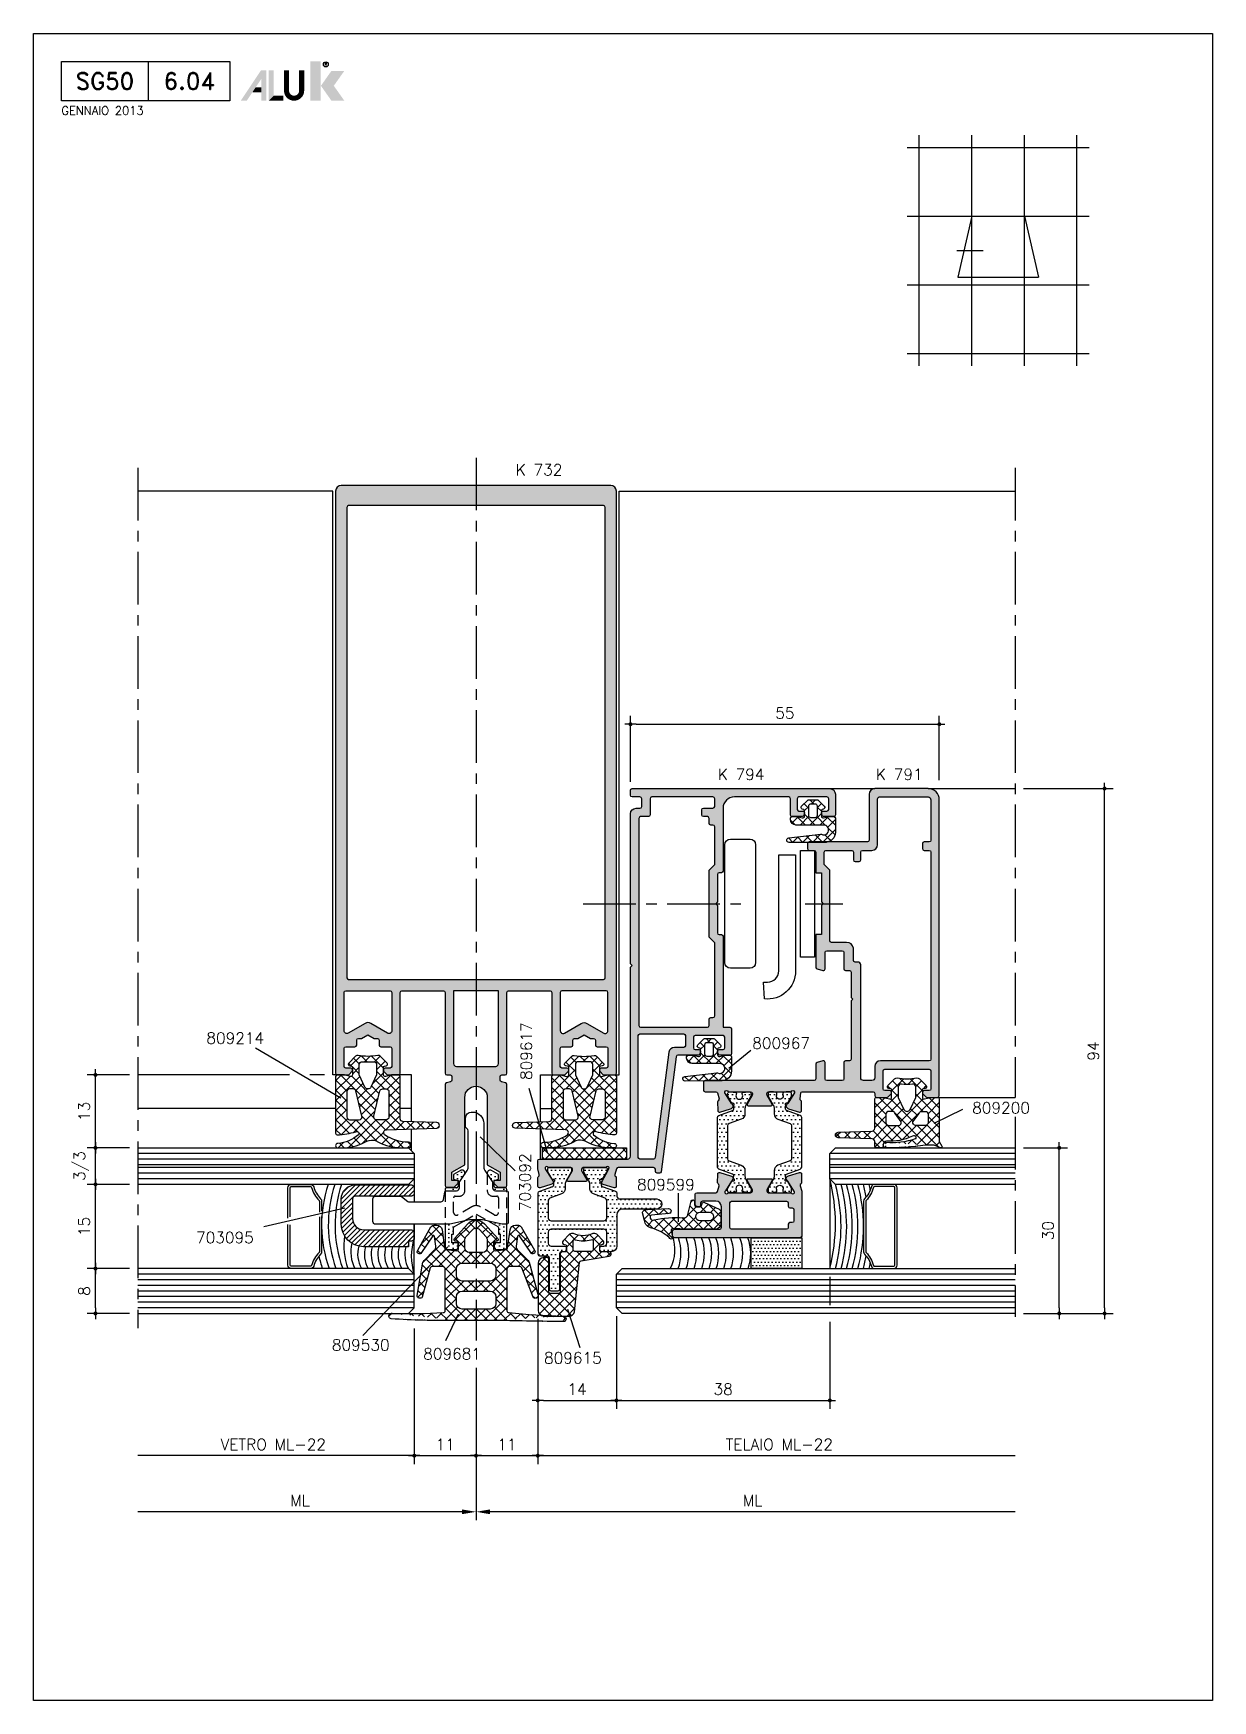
# Model space of a CAD drawing. Extents: x 0 to 1130, y -960 to 577.
# Drawn here: x 0 to 210, y 0 to 297 of the extents above; entities that cross this region are included whole.
import ezdxf
from ezdxf.enums import TextEntityAlignment as Align

# ---------------------------------------------------------------- set-up
doc = ezdxf.new("R2010")
doc.units = 0
doc.header["$LTSCALE"] = 7.5
doc.header["$MEASUREMENT"] = 0
doc.linetypes.add('CENTER', pattern=[2, 1.25, -0.25, 0.25, -0.25])
doc.linetypes.add('HIDDEN', pattern=[0.375, 0.25, -0.125])
doc.layers.get('0').update_dxf_attribs({"linetype": 'CONTINUOUS'})
doc.layers.get('DEFPOINTS').update_dxf_attribs({"linetype": 'CONTINUOUS'})
for name, color, linetype in [('ACCESSORI', 200, 'CONTINUOUS'), ('ASSI', 1, 'CENTER'), ('FILL', 8, 'CONTINUOUS'), ('FINE', 7, 'CONTINUOUS'), ('GOMMA', 3, 'CONTINUOUS'), ('GROSSA', 4, 'CONTINUOUS'), ('MARCHIO', 7, 'CONTINUOUS'), ('NASC', 7, 'HIDDEN'), ('QUOTE', 254, 'CONTINUOUS'), ('TESTO', 2, 'CONTINUOUS'), ('TRATTEGGI', 140, 'CONTINUOUS'), ('VETRO', 6, 'CONTINUOUS')]:
    doc.layers.add(name, color=color, linetype=linetype)
doc.styles.add('RD', font='ROMAND.SHX', dxfattribs={"height": 3})
doc.styles.get("Standard").update_dxf_attribs({"font": 'romans.shx'})
doc.dimstyles.new('FRECCIA_1-1', dxfattribs={"dimtxt": 2, "dimasz": 2.5, "dimexe": 1.5, "dimexo": 1.5, "dimgap": 1, "dimtad": 3, "dimdsep": 46, "dimtxsty": 'Standard', "dimcen": 0, "dimclrt": 2, "dimaunit": 1, "dimadec": 0, "dimazin": 0, "dimtfac": 0.7, "dimtmove": 0, "dimatfit": 3, "dimfxl": 1, "dimtolj": 2, "dimarcsym": 0})
doc.dimstyles.new('SCALA_1-1$0', dxfattribs={"dimtxt": 2, "dimasz": 1, "dimexe": 1.5, "dimexo": 1.5, "dimgap": 1, "dimtad": 3, "dimdsep": 46, "dimtxsty": 'Standard', "dimblk1": 'PUNTO', "dimblk2": 'PUNTO', "dimsah": 1, "dimcen": 0.09, "dimclrt": 2, "dimadec": 0, "dimazin": 0, "dimtfac": 0.7, "dimtmove": 0, "dimatfit": 3, "dimldrblk": 'PUNTO', "dimfxl": 1, "dimtolj": 2, "dimarcsym": 0})

msp = doc.modelspace()

# ---------------------------------------------------------------- texts
at = {"layer": 'TESTO'}
for s, p in [('K 732', (85.8987, 218.2565)), ('K 794', (121.8748, 163.9993)), ('K 791', (150.0483, 163.9993)), ('809214', (30.8115, 117.0237)), ('800967', (128.0152, 116.1194)), ('809200', (167.178, 104.594)), ('809599', (107.4948, 90.9222)), ('703095', (28.9695, 81.4949)), ('809530', (53.1535, 62.3533)), ('809681', (69.4211, 60.7828)), ('809615', (90.9364, 60.0515))]:
    msp.add_text(s, height=2, dxfattribs=at).set_placement(p)
for s, p in [('809617', (88.7799, 110.5541)), ('703092', (88.5628, 87.2023))]:
    msp.add_text(s, height=2, rotation=90, dxfattribs=at).set_placement(p)

# ---------------------------------------------------------------- blocks, each defined once
blk = doc.blocks.new('PUNTO')
blk.add_line((-1, 0), (1, 0))
at = {"const_width": 0.35}
blk.add_lwpolyline([(-0.175, 0, 1), (0.175, 0, 1)], format="xyb", close=True, dxfattribs=at)
blk = doc.blocks.new('*D4')
at = {"layer": 'DEFPOINTS', "color": 0, "transparency": 16777216}
for p in [(18.63, 66.35), (67.83, 67.81), (18.63, 43.64)]:
    blk.add_point(p, dxfattribs=at)
at = {"layer": 'QUOTE', "color": 0, "lineweight": -2, "transparency": 16777216}
for p, q in [((67.83, 66.31), (67.83, 42.14)), ((66.83, 43.64), (18.63, 43.64))]:
    blk.add_line(p, q, dxfattribs=at)
blk.add_blockref('PUNTO', (67.83, 43.64), dxfattribs=at)
at = {"layer": 'QUOTE', "color": 2, "transparency": 16777216, "insert": (42.73, 45.64), "char_height": 2, "attachment_point": 5}
blk.add_mtext('\\A2;VETRO ML-22', dxfattribs=at)
blk = doc.blocks.new('_None')
blk = doc.blocks.new('*D5')
at = {"layer": 'DEFPOINTS', "color": 0, "transparency": 16777216}
for p in [(174.83, 68.35), (78.83, 43.64), (78.83, 33.64)]:
    blk.add_point(p, dxfattribs=at)
at = {"layer": 'QUOTE', "color": 0, "lineweight": -2, "transparency": 16777216}
for p, q in [((78.83, 42.14), (78.83, 32.14)), ((174.83, 33.64), (81.33, 33.64))]:
    blk.add_line(p, q, dxfattribs=at)
at = {"layer": 'QUOTE', "color": 0, "transparency": 16777216}
blk.add_solid([(81.33, 34.06), (81.33, 33.22), (78.83, 33.64)], dxfattribs=at)
at = {"layer": 'QUOTE', "color": 2, "transparency": 16777216, "insert": (128.08, 35.64), "char_height": 2, "attachment_point": 5}
blk.add_mtext('\\A2;ML', dxfattribs=at)
blk = doc.blocks.new('*D6')
at = {"layer": 'DEFPOINTS', "color": 0, "transparency": 16777216}
for p in [(18.63, 66.35), (78.83, 43.64), (18.63, 33.64)]:
    blk.add_point(p, dxfattribs=at)
at = {"layer": 'QUOTE', "color": 0, "lineweight": -2, "transparency": 16777216}
for p, q in [((78.83, 42.14), (78.83, 32.14)), ((76.33, 33.64), (18.63, 33.64))]:
    blk.add_line(p, q, dxfattribs=at)
at = {"layer": 'QUOTE', "color": 0, "transparency": 16777216}
blk.add_solid([(76.33, 34.06), (76.33, 33.22), (78.83, 33.64)], dxfattribs=at)
at = {"layer": 'QUOTE', "color": 2, "transparency": 16777216, "insert": (47.48, 35.64), "char_height": 2, "attachment_point": 5}
blk.add_mtext('\\A2;ML', dxfattribs=at)
blk = doc.blocks.new('*D7')
at = {"layer": 'DEFPOINTS', "color": 0, "transparency": 16777216}
for p in [(161.33, 173.93), (106.33, 162.17), (161.33, 162.47)]:
    blk.add_point(p, dxfattribs=at)
at = {"layer": 'QUOTE', "color": 0, "lineweight": -2, "transparency": 16777216}
for p, q in [((106.33, 163.67), (106.33, 175.43)), ((161.33, 163.97), (161.33, 175.43)), ((107.33, 173.93), (160.33, 173.93))]:
    blk.add_line(p, q, dxfattribs=at)
at = {"layer": 'QUOTE', "color": 0, "lineweight": -2, "transparency": 16777216, "rotation": 180}
blk.add_blockref('PUNTO', (106.33, 173.93), dxfattribs=at)
at = {"layer": 'QUOTE', "color": 0, "lineweight": -2, "transparency": 16777216}
blk.add_blockref('PUNTO', (161.33, 173.93), dxfattribs=at)
at = {"layer": 'QUOTE', "color": 2, "transparency": 16777216, "insert": (133.83, 175.93), "char_height": 2, "attachment_point": 5}
blk.add_mtext('\\A2;55', dxfattribs=at)
blk = doc.blocks.new('*D8')
at = {"layer": 'DEFPOINTS', "color": 0, "transparency": 16777216}
for p in [(11.06, 76.97), (18.63, 76.97), (18.63, 68.97)]:
    blk.add_point(p, dxfattribs=at)
at = {"layer": 'QUOTE', "color": 0, "lineweight": -2, "transparency": 16777216}
for p, q in [((17.13, 76.97), (9.56, 76.97)), ((11.06, 69.97), (11.06, 75.97)), ((17.13, 68.97), (9.56, 68.97))]:
    blk.add_line(p, q, dxfattribs=at)
for p, rotation in [((11.06, 76.97), 90), ((11.06, 68.97), 270)]:
    blk.add_blockref('PUNTO', p, dxfattribs=dict(at, rotation=rotation))
at = {"layer": 'QUOTE', "color": 2, "transparency": 16777216, "insert": (9.06, 72.97), "char_height": 2, "attachment_point": 5, "rotation": 90}
blk.add_mtext('\\A2;8', dxfattribs=at)
blk = doc.blocks.new('*D9')
at = {"layer": 'DEFPOINTS', "color": 0, "transparency": 16777216}
for p in [(11.06, 91.97), (18.63, 91.97), (18.63, 76.97)]:
    blk.add_point(p, dxfattribs=at)
at = {"layer": 'QUOTE', "color": 0, "lineweight": -2, "transparency": 16777216}
for p, q in [((17.13, 91.97), (9.56, 91.97)), ((11.06, 77.97), (11.06, 90.97)), ((17.13, 76.97), (9.56, 76.97))]:
    blk.add_line(p, q, dxfattribs=at)
for p, rotation in [((11.06, 91.97), 90), ((11.06, 76.97), 270)]:
    blk.add_blockref('PUNTO', p, dxfattribs=dict(at, rotation=rotation))
at = {"layer": 'QUOTE', "color": 2, "transparency": 16777216, "insert": (9.06, 84.47), "char_height": 2, "attachment_point": 5, "rotation": 90}
blk.add_mtext('\\A2;15', dxfattribs=at)
blk = doc.blocks.new('*D10')
at = {"layer": 'DEFPOINTS', "color": 0, "transparency": 16777216}
for p in [(11.06, 98.47), (18.63, 98.47), (18.63, 91.97)]:
    blk.add_point(p, dxfattribs=at)
at = {"layer": 'QUOTE', "color": 0, "lineweight": -2, "transparency": 16777216}
for p, q in [((17.13, 98.47), (9.56, 98.47)), ((11.06, 92.97), (11.06, 97.47)), ((17.13, 91.97), (9.56, 91.97))]:
    blk.add_line(p, q, dxfattribs=at)
for p, rotation in [((11.06, 98.47), 90), ((11.06, 91.97), 270)]:
    blk.add_blockref('PUNTO', p, dxfattribs=dict(at, rotation=rotation))
at = {"layer": 'QUOTE', "color": 2, "transparency": 16777216, "insert": (8.53, 95.22), "char_height": 2, "attachment_point": 5, "rotation": 90}
blk.add_mtext('\\A2;3/3', dxfattribs=at)
blk = doc.blocks.new('*D11')
at = {"layer": 'DEFPOINTS', "color": 0, "transparency": 16777216}
for p in [(11.06, 111.47), (18.63, 111.47), (18.63, 98.47)]:
    blk.add_point(p, dxfattribs=at)
at = {"layer": 'QUOTE', "color": 0, "lineweight": -2, "transparency": 16777216}
for p, q in [((17.13, 111.47), (9.56, 111.47)), ((11.06, 99.47), (11.06, 110.47)), ((17.13, 98.47), (9.56, 98.47))]:
    blk.add_line(p, q, dxfattribs=at)
for p, rotation in [((11.06, 111.47), 90), ((11.06, 98.47), 270)]:
    blk.add_blockref('PUNTO', p, dxfattribs=dict(at, rotation=rotation))
at = {"layer": 'QUOTE', "color": 2, "transparency": 16777216, "insert": (9.06, 104.97), "char_height": 2, "attachment_point": 5, "rotation": 90}
blk.add_mtext('\\A2;13', dxfattribs=at)
blk = doc.blocks.new('*D12')
at = {"layer": 'DEFPOINTS', "color": 0, "transparency": 16777216}
for p in [(174.83, 98.47), (182.68, 98.47), (174.83, 68.97)]:
    blk.add_point(p, dxfattribs=at)
at = {"layer": 'QUOTE', "color": 0, "lineweight": -2, "transparency": 16777216}
for p, q in [((176.33, 98.47), (184.18, 98.47)), ((182.68, 69.97), (182.68, 97.47)), ((176.33, 68.97), (184.18, 68.97))]:
    blk.add_line(p, q, dxfattribs=at)
for p, rotation in [((182.68, 98.47), 90), ((182.68, 68.97), 270)]:
    blk.add_blockref('PUNTO', p, dxfattribs=dict(at, rotation=rotation))
at = {"layer": 'QUOTE', "color": 2, "transparency": 16777216, "insert": (180.68, 83.72), "char_height": 2, "attachment_point": 5, "rotation": 90}
blk.add_mtext('\\A2;30', dxfattribs=at)
blk = doc.blocks.new('*D13')
at = {"layer": 'DEFPOINTS', "color": 0, "transparency": 16777216}
for p in [(174.83, 162.47), (190.76, 162.47), (174.83, 68.97)]:
    blk.add_point(p, dxfattribs=at)
at = {"layer": 'QUOTE', "color": 0, "lineweight": -2, "transparency": 16777216}
for p, q in [((176.33, 162.47), (192.26, 162.47)), ((190.76, 69.97), (190.76, 161.47)), ((176.33, 68.97), (192.26, 68.97))]:
    blk.add_line(p, q, dxfattribs=at)
for p, rotation in [((190.76, 162.47), 90), ((190.76, 68.97), 270)]:
    blk.add_blockref('PUNTO', p, dxfattribs=dict(at, rotation=rotation))
at = {"layer": 'QUOTE', "color": 2, "transparency": 16777216, "insert": (188.76, 115.72), "char_height": 2, "attachment_point": 5, "rotation": 90}
blk.add_mtext('\\A2;94', dxfattribs=at)
blk = doc.blocks.new('*D14')
at = {"layer": 'DEFPOINTS', "color": 0, "transparency": 16777216}
for p in [(89.82, 69.51), (103.82, 69.97), (103.82, 53.48)]:
    blk.add_point(p, dxfattribs=at)
at = {"layer": 'QUOTE', "color": 0, "lineweight": -2, "transparency": 16777216}
for p, q in [((103.82, 68.47), (103.82, 51.98)), ((89.82, 68.01), (89.82, 51.98)), ((90.82, 53.48), (102.82, 53.48))]:
    blk.add_line(p, q, dxfattribs=at)
at = {"layer": 'QUOTE', "color": 0, "lineweight": -2, "transparency": 16777216, "rotation": 180}
blk.add_blockref('PUNTO', (89.82, 53.48), dxfattribs=at)
at = {"layer": 'QUOTE', "color": 0, "lineweight": -2, "transparency": 16777216}
blk.add_blockref('PUNTO', (103.82, 53.48), dxfattribs=at)
at = {"layer": 'QUOTE', "color": 2, "transparency": 16777216, "insert": (96.82, 55.48), "char_height": 2, "attachment_point": 5}
blk.add_mtext('\\A2;14', dxfattribs=at)
blk = doc.blocks.new('*D15')
at = {"layer": 'DEFPOINTS', "color": 0, "transparency": 16777216}
for p in [(103.82, 69.97), (141.83, 68.97), (141.83, 53.48)]:
    blk.add_point(p, dxfattribs=at)
at = {"layer": 'QUOTE', "color": 0, "lineweight": -2, "transparency": 16777216}
for p, q in [((103.82, 68.47), (103.82, 51.98)), ((141.83, 67.47), (141.83, 51.98)), ((104.82, 53.48), (140.83, 53.48))]:
    blk.add_line(p, q, dxfattribs=at)
at = {"layer": 'QUOTE', "color": 0, "lineweight": -2, "transparency": 16777216, "rotation": 180}
blk.add_blockref('PUNTO', (103.82, 53.48), dxfattribs=at)
at = {"layer": 'QUOTE', "color": 0, "lineweight": -2, "transparency": 16777216}
blk.add_blockref('PUNTO', (141.83, 53.48), dxfattribs=at)
at = {"layer": 'QUOTE', "color": 2, "transparency": 16777216, "insert": (122.83, 55.48), "char_height": 2, "attachment_point": 5}
blk.add_mtext('\\A2;38', dxfattribs=at)
blk = doc.blocks.new('*D16')
at = {"layer": 'DEFPOINTS', "color": 0, "transparency": 16777216}
for p in [(67.83, 67.81), (78.83, 60.79), (78.83, 43.64)]:
    blk.add_point(p, dxfattribs=at)
at = {"layer": 'QUOTE', "color": 0, "lineweight": -2, "transparency": 16777216}
for p, q in [((67.83, 66.31), (67.83, 42.14)), ((78.83, 59.29), (78.83, 42.14)), ((68.83, 43.64), (77.83, 43.64))]:
    blk.add_line(p, q, dxfattribs=at)
at = {"layer": 'QUOTE', "color": 0, "lineweight": -2, "transparency": 16777216, "rotation": 180}
blk.add_blockref('PUNTO', (67.83, 43.64), dxfattribs=at)
at = {"layer": 'QUOTE', "color": 0, "lineweight": -2, "transparency": 16777216}
blk.add_blockref('PUNTO', (78.83, 43.64), dxfattribs=at)
at = {"layer": 'QUOTE', "color": 2, "transparency": 16777216, "insert": (73.33, 45.64), "char_height": 2, "attachment_point": 5}
blk.add_mtext('\\A2;11', dxfattribs=at)
blk = doc.blocks.new('*D17')
at = {"layer": 'DEFPOINTS', "color": 0, "transparency": 16777216}
for p in [(89.82, 69.51), (78.83, 60.79), (89.82, 43.64)]:
    blk.add_point(p, dxfattribs=at)
at = {"layer": 'QUOTE', "color": 0, "lineweight": -2, "transparency": 16777216}
for p, q in [((89.82, 68.01), (89.82, 42.14)), ((78.83, 59.29), (78.83, 42.14)), ((79.83, 43.64), (88.82, 43.64))]:
    blk.add_line(p, q, dxfattribs=at)
at = {"layer": 'QUOTE', "color": 0, "lineweight": -2, "transparency": 16777216, "rotation": 180}
blk.add_blockref('PUNTO', (78.83, 43.64), dxfattribs=at)
at = {"layer": 'QUOTE', "color": 0, "lineweight": -2, "transparency": 16777216}
blk.add_blockref('PUNTO', (89.82, 43.64), dxfattribs=at)
at = {"layer": 'QUOTE', "color": 2, "transparency": 16777216, "insert": (84.32, 45.64), "char_height": 2, "attachment_point": 5}
blk.add_mtext('\\A2;11', dxfattribs=at)
blk = doc.blocks.new('*D18')
at = {"layer": 'DEFPOINTS', "color": 0, "transparency": 16777216}
for p in [(89.82, 69.51), (174.83, 68.35), (174.83, 43.64)]:
    blk.add_point(p, dxfattribs=at)
at = {"layer": 'QUOTE', "color": 0, "lineweight": -2, "transparency": 16777216}
for p, q in [((89.82, 68.01), (89.82, 42.14)), ((90.82, 43.64), (174.83, 43.64))]:
    blk.add_line(p, q, dxfattribs=at)
at = {"layer": 'QUOTE', "color": 0, "lineweight": -2, "transparency": 16777216, "rotation": 180}
blk.add_blockref('PUNTO', (89.82, 43.64), dxfattribs=at)
at = {"layer": 'QUOTE', "color": 2, "transparency": 16777216, "insert": (132.83, 45.64), "char_height": 2, "attachment_point": 5}
blk.add_mtext('\\A2;TELAIO{\\Fromans.shx|c1; ML-2}2', dxfattribs=at)
blk = doc.blocks.new('nms')
at = {"layer": 'MARCHIO'}
blk.add_line((20.5, -12), (20.5, -5), dxfattribs=at)
blk.add_lwpolyline([(35, -12), (5, -12), (5, -5), (35, -5)], close=True, dxfattribs=at)
at = {"layer": 'MARCHIO', "const_width": 0.894}
blk.add_lwpolyline([(47.78, -6.56), (47.78, -10.2, -1), (45.08, -10.2), (45.08, -6.56)], format="xyb", dxfattribs=at)
at = {"layer": 'MARCHIO'}
blk.add_circle((52.08, -5.53), 0.442, dxfattribs=at)
for points in [[(49.3, -4.96), (51.18, -4.96), (49.3, -12), (51.18, -12)], [(36.93, -12), (38, -12), (40.56, -6.56), (40.58, -8.14)], [(40.56, -6.56), (40.58, -8.14), (41.47, -6.56), (41.47, -12)], [(40.58, -12), (41.47, -12), (40.58, -8.14)], [(41.93, -6.56), (42.82, -6.56), (41.93, -12), (42.82, -11.11)], [(53.08, -6.68), (55.38, -6.68), (51.21, -9.34), (53.5, -9.34)], [(39.58, -9.63), (38.99, -10.53), (40.58, -9.63), (40.58, -10.53)], [(42.82, -11.11), (41.93, -12), (44.54, -11.11), (44.54, -12)], [(51.21, -9.34), (53.5, -9.34), (53.08, -12), (55.38, -12)]]:
    blk.add_solid(points, dxfattribs=at)
blk.add_text('R', height=0.444, dxfattribs=at).set_placement((52.08, -5.53), align=Align.MIDDLE)
at = {"layer": 'MARCHIO', "color": 2, "style": 'RD'}
for tag, p in [('SERIE', (12.75, -8.5)), ('PAG', (27.75, -8.5))]:
    blk.add_attdef(tag, text='', height=3, dxfattribs=at).set_placement(p, align=Align.MIDDLE)
at = {"layer": 'MARCHIO', "color": 2}
blk.add_attdef('REVISIONE', (5, -14.5), '', height=1.5, dxfattribs=at)

# ---------------------------------------------------------------- dimensions: what is measured, and where the dimension line sits
at = {"layer": 'QUOTE'}
for base, p1, p2, picture, middle in [((161.3256, 173.9336), (106.3256, 162.1702), (161.3256, 162.4702), '*D7', (133.8256, 175.9336)), ((89.8236, 43.6386), (78.8256, 60.7874), (89.8236, 69.5118), '*D17', (84.3246, 45.6386)), ((103.8239, 53.483), (89.8236, 69.5118), (103.8239, 69.9675), '*D14', (96.8237, 55.483)), ((141.8287, 53.483), (103.8239, 69.9675), (141.8287, 68.9675), '*D15', (122.8263, 55.483)), ((78.8256, 43.6386), (67.8256, 67.8057), (78.8256, 60.7874), '*D16', (73.3256, 45.6386))]:
    dim = msp.add_linear_dim(base=base, p1=p1, p2=p2, dimstyle='SCALA_1-1$0', dxfattribs=at)
    dim.commit()
    dim.dimension.update_dxf_attribs({"geometry": picture, "text_midpoint": middle})
for base, p1, p2, picture, middle in [((190.7644, 162.4702), (174.834, 68.9675), (174.834, 162.4702), '*D13', (188.7644, 115.7189)), ((182.6820507328, 98.4674926051), (174.8339924581, 68.9674926051), (174.8339924581, 98.4674926051), '*D12', (180.6820507328, 83.7174926051)), ((11.0567, 91.9675), (18.6257, 76.9675), (18.6257, 91.9675), '*D9', (9.0567, 84.4675))]:
    dim = msp.add_linear_dim(base=base, p1=p1, p2=p2, angle=90, dimstyle='SCALA_1-1$0', override={"dimdec": 0}, dxfattribs=at)
    dim.commit()
    dim.dimension.update_dxf_attribs({"geometry": picture, "text_midpoint": middle})
for base, p1, p2, picture, middle in [((11.0567, 111.4675), (18.6257, 98.4675), (18.6257, 111.4675), '*D11', (9.0567, 104.9675)), ((11.0567, 76.9675), (18.6257, 68.9675), (18.6257, 76.9675), '*D8', (9.0567, 72.9675))]:
    dim = msp.add_linear_dim(base=base, p1=p1, p2=p2, angle=90, dimstyle='SCALA_1-1$0', dxfattribs=at)
    dim.commit()
    dim.dimension.update_dxf_attribs({"geometry": picture, "text_midpoint": middle})
dim = msp.add_linear_dim(base=(11.0567, 98.4675), p1=(18.6257, 91.9675), p2=(18.6257, 98.4675), angle=90, text='3/3', dimstyle='SCALA_1-1$0', dxfattribs=at)
dim.commit()
dim.dimension.update_dxf_attribs({"geometry": '*D10', "text_midpoint": (11.0567, 95.2175), "dimtype": 160})
for base, p1, p2, text, dimstyle, override, picture, middle in [((78.8256, 33.6386), (174.834, 68.3533), (78.8256, 43.6386), 'ML', 'FRECCIA_1-1', {"dimblk1": 'None', "dimsah": 1, "dimse1": 1}, '*D5', (128.0798, 35.6386)), ((174.834, 43.6386), (89.8236, 69.5118), (174.834, 68.3533), 'TELAIO{\\Fromans.shx|c1; ML-2}2', 'SCALA_1-1$0', {"dimblk2": 'None', "dimse2": 1}, '*D18', (132.8288, 45.6386)), ((18.6257, 43.6386), (67.8256, 67.8057), (18.6257, 66.3513), 'VETRO ML-22', 'SCALA_1-1$0', {"dimblk2": 'None', "dimse2": 1}, '*D4', (42.7257, 45.6386)), ((18.6257, 33.6386), (78.8256, 43.6386), (18.6257, 66.3513), 'ML', 'FRECCIA_1-1', {"dimblk2": 'None', "dimsah": 1, "dimse2": 1}, '*D6', (47.4757, 35.6386))]:
    dim = msp.add_linear_dim(base=base, p1=p1, p2=p2, text=text, dimstyle=dimstyle, override=override, dxfattribs=at)
    dim.commit()
    dim.dimension.update_dxf_attribs({"geometry": picture, "text_midpoint": middle})

# ---------------------------------------------------------------- hatches: boundary and pattern name
at = {"layer": 'FILL'}
h = msp.add_hatch(color=253, dxfattribs=at)
edge = h.paths.add_edge_path(flags=16)
edge.add_arc((56.1256, 212.5675), 0.3, 90, 180)
edge.add_line((55.8256, 212.5675), (55.8256, 128.7675))
edge.add_arc((56.1256, 128.7675), 0.3, 180, 270)
edge.add_line((56.1256, 128.4675), (101.5256, 128.4675))
edge.add_arc((101.5256, 128.7675), 0.3, 270, 360)
edge.add_line((101.8256, 128.7675), (101.8256, 212.5675))
edge.add_arc((101.5256, 212.5675), 0.3, 0, 90)
edge.add_line((101.5256, 212.8675), (56.1256, 212.8675))
edge = h.paths.add_edge_path()
edge.add_line((63.5256, 112.6675), (62.6256, 112.6675))
edge.add_arc((62.6256, 112.3675), 0.3, 90, 180)
edge.add_line((62.3256, 112.3675), (62.3256, 112.2918))
edge.add_arc((62.6256, 112.2918), 0.3, 180, 225)
edge.add_line((62.4135, 112.0796), (62.9378, 111.5554))
edge.add_arc((63.1499, 111.7675), 0.3, 225, 270)
edge.add_line((63.1499, 111.4675), (65.0256, 111.4675))
edge.add_arc((65.0256, 111.7675), 0.3, 270, 360)
edge.add_line((65.3256, 111.7675), (65.3256, 126.1675))
edge.add_arc((65.6256, 126.1675), 0.3, 90, 180, ccw=False)
edge.add_line((65.6256, 126.4675), (73.0256, 126.4675))
edge.add_arc((73.0256, 126.1675), 0.3, 0, 90, ccw=False)
edge.add_line((73.3256, 126.1675), (73.3256, 111.7675))
edge.add_arc((73.6256, 111.7675), 0.3, 180, 270)
edge.add_line((73.6256, 111.4675), (74.2256, 111.4675))
edge.add_arc((74.2256, 111.1675), 0.3, 0, 90, ccw=False)
edge.add_line((74.5256, 111.1675), (74.5256, 110.5192))
edge.add_arc((74.2256, 110.5192), 0.3, -75, 0, ccw=False)
edge.add_line((74.3033, 110.2295), (73.548, 110.0271))
edge.add_arc((73.6256, 109.7373), 0.3, 105, 180)
edge.add_line((73.3256, 109.7373), (73.3256, 91.7675))
edge.add_arc((73.6256, 91.7675), 0.3, 180, 270)
edge.add_line((73.6256, 91.4675), (74.9256, 91.4675))
edge.add_line((74.9256, 91.4675), (75.6256, 92.1675))
edge.add_line((75.6256, 92.1675), (75.6256, 92.6675))
edge.add_line((75.6256, 92.6675), (74.5256, 92.6675))
edge.add_line((74.5256, 92.6675), (74.5256, 94.1396))
edge.add_line((74.5256, 94.1396), (76.8256, 95.4675))
edge.add_line((76.8256, 95.4675), (76.8256, 107.4675))
edge.add_arc((78.8256, 107.4675), 2, 0, 180, ccw=False)
edge.add_line((80.8256, 107.4675), (80.8256, 95.4675))
edge.add_line((80.8256, 95.4675), (83.1256, 94.1396))
edge.add_line((83.1256, 94.1396), (83.1256, 92.6675))
edge.add_line((83.1256, 92.6675), (82.0256, 92.6675))
edge.add_line((82.0256, 92.6675), (82.0256, 92.1675))
edge.add_line((82.0256, 92.1675), (82.7256, 91.4675))
edge.add_line((82.7256, 91.4675), (84.0256, 91.4675))
edge.add_arc((84.0256, 91.7675), 0.3, 270, 360)
edge.add_line((84.3256, 91.7675), (84.3256, 109.7373))
edge.add_arc((84.0256, 109.7373), 0.3, 0, 75)
edge.add_line((84.1033, 110.0271), (83.348, 110.2295))
edge.add_arc((83.4256, 110.5192), 0.3, 180, 255, ccw=False)
edge.add_line((83.1256, 110.5192), (83.1256, 110.6675))
edge.add_line((83.1256, 110.6675), (83.1256, 111.1675))
edge.add_arc((83.4256, 111.1675), 0.3, 90, 180, ccw=False)
edge.add_line((83.4256, 111.4675), (84.0256, 111.4675))
edge.add_arc((84.0256, 111.7675), 0.3, 270, 360)
edge.add_line((84.3256, 111.7675), (84.3256, 126.1675))
edge.add_arc((84.6256, 126.1675), 0.3, 90, 180, ccw=False)
edge.add_line((84.6256, 126.4675), (92.0256, 126.4675))
edge.add_arc((92.0256, 126.1675), 0.3, 0, 90, ccw=False)
edge.add_line((92.3256, 126.1675), (92.3256, 111.7675))
edge.add_arc((92.6256, 111.7675), 0.3, 180, 270)
edge.add_line((92.6256, 111.4675), (94.5014, 111.4675))
edge.add_arc((94.5014, 111.7675), 0.3, 270, 315)
edge.add_line((94.7135, 111.5554), (95.2378, 112.0796))
edge.add_arc((95.0256, 112.2918), 0.3, 315, 360)
edge.add_line((95.3256, 112.2918), (95.3256, 112.3675))
edge.add_arc((95.0256, 112.3675), 0.3, 0, 90)
edge.add_line((95.0256, 112.6675), (94.1256, 112.6675))
edge.add_arc((94.1256, 112.9675), 0.3, 180, 270, ccw=False)
edge.add_line((93.8256, 112.9675), (93.8256, 116.1675))
edge.add_arc((94.1256, 116.1675), 0.3, 90, 180, ccw=False)
edge.add_line((94.1256, 116.4675), (95.7756, 116.4675))
edge.add_arc((95.7756, 116.7675), 0.3, 270, 360)
edge.add_line((96.0756, 116.7675), (96.0756, 117.6675))
edge.add_arc((96.3756, 117.6675), 0.3, 90, 180, ccw=False)
edge.add_line((96.3756, 117.9675), (96.9417, 117.9675))
edge.add_line((96.9417, 117.9675), (98.0756, 118.6222))
edge.add_line((98.0756, 118.6222), (99.2096, 117.9675))
edge.add_line((99.2096, 117.9675), (99.7756, 117.9675))
edge.add_arc((99.7756, 117.6675), 0.3, 0, 90, ccw=False)
edge.add_line((100.0756, 117.6675), (100.0756, 116.7675))
edge.add_arc((100.3756, 116.7675), 0.3, 180, 270)
edge.add_line((100.3756, 116.4675), (102.0256, 116.4675))
edge.add_arc((102.0256, 116.1675), 0.3, 0, 90, ccw=False)
edge.add_line((102.3256, 116.1675), (102.3256, 112.9675))
edge.add_arc((102.0256, 112.9675), 0.3, 270, 360, ccw=False)
edge.add_line((102.0256, 112.6675), (101.1256, 112.6675))
edge.add_arc((101.1256, 112.3675), 0.3, 90, 180)
edge.add_line((100.8256, 112.3675), (100.8256, 112.2918))
edge.add_arc((101.1256, 112.2918), 0.3, 180, 225)
edge.add_line((100.9135, 112.0796), (101.4378, 111.5554))
edge.add_arc((101.6499, 111.7675), 0.3, 225, 270)
edge.add_line((101.6499, 111.4675), (103.5256, 111.4675))
edge.add_arc((103.5256, 111.7675), 0.3, 270, 360)
edge.add_line((103.8256, 111.7675), (103.8256, 215.4675))
edge.add_arc((102.8256, 215.4675), 1, 0, 90)
edge.add_line((102.8256, 216.4675), (54.8256, 216.4675))
edge.add_arc((54.8256, 215.4675), 1, 90, 180)
edge.add_line((53.8256, 215.4675), (53.8256, 111.7675))
edge.add_arc((54.1256, 111.7675), 0.3, 180, 270)
edge.add_line((54.1256, 111.4675), (56.0014, 111.4675))
edge.add_arc((56.0014, 111.7675), 0.3, 270, 315)
edge.add_line((56.2135, 111.5554), (56.7378, 112.0796))
edge.add_arc((56.5256, 112.2918), 0.3, 315, 360)
edge.add_line((56.8256, 112.2918), (56.8256, 112.3675))
edge.add_arc((56.5256, 112.3675), 0.3, 0, 90)
edge.add_line((56.5256, 112.6675), (55.6256, 112.6675))
edge.add_arc((55.6256, 112.9675), 0.3, 180, 270, ccw=False)
edge.add_line((55.3256, 112.9675), (55.3256, 116.1675))
edge.add_arc((55.6256, 116.1675), 0.3, 90, 180, ccw=False)
edge.add_line((55.6256, 116.4675), (57.2756, 116.4675))
edge.add_arc((57.2756, 116.7675), 0.3, 270, 360)
edge.add_line((57.5756, 116.7675), (57.5756, 117.6675))
edge.add_arc((57.8756, 117.6675), 0.3, 90, 180, ccw=False)
edge.add_line((57.8756, 117.9675), (58.4417, 117.9675))
edge.add_line((58.4417, 117.9675), (59.5756, 118.6222))
edge.add_line((59.5756, 118.6222), (60.7096, 117.9675))
edge.add_line((60.7096, 117.9675), (61.2756, 117.9675))
edge.add_arc((61.2756, 117.6675), 0.3, 0, 90, ccw=False)
edge.add_line((61.5756, 117.6675), (61.5756, 116.7675))
edge.add_arc((61.8756, 116.7675), 0.3, 180, 270)
edge.add_line((61.8756, 116.4675), (63.5256, 116.4675))
edge.add_arc((63.5256, 116.1675), 0.3, 0, 90, ccw=False)
edge.add_line((63.8256, 116.1675), (63.8256, 112.9675))
edge.add_arc((63.5256, 112.9675), 0.3, -90, 0, ccw=False)
edge = h.paths.add_edge_path(flags=16)
edge.add_line((55.3256, 119.3439), (55.3256, 126.1675))
edge.add_arc((55.6256, 126.1675), 0.3, 90, 180, ccw=False)
edge.add_line((55.6256, 126.4675), (63.5256, 126.4675))
edge.add_arc((63.5256, 126.1675), 0.3, 0, 90, ccw=False)
edge.add_line((63.8256, 126.1675), (63.8256, 119.3439))
edge.add_arc((63.3256, 119.3439), 0.5, -120, 0, ccw=False)
edge.add_line((63.0756, 118.9109), (60.0756, 120.6429))
edge.add_arc((59.5756, 119.7769), 1, 60, 120)
edge.add_line((59.0756, 120.6429), (56.0756, 118.9109))
edge.add_arc((55.8256, 119.3439), 0.5, 180, 300, ccw=False)
edge = h.paths.add_edge_path(flags=16)
edge.add_line((82.8256, 113.4675), (82.8256, 126.4675))
edge.add_line((82.8256, 126.4675), (74.8256, 126.4675))
edge.add_line((74.8256, 126.4675), (74.8256, 113.4675))
edge.add_arc((75.3256, 113.4675), 0.5, 180, 270)
edge.add_line((75.3256, 112.9675), (82.3256, 112.9675))
edge.add_arc((82.3256, 113.4675), 0.5, 270, 360)
edge = h.paths.add_edge_path(flags=16)
edge.add_arc((98.0756, 119.7769), 1, 60, 120, ccw=False)
edge.add_line((98.5756, 120.6429), (101.5756, 118.9109))
edge.add_arc((101.8256, 119.3439), 0.5, 240, 360)
edge.add_line((102.3256, 119.3439), (102.3256, 126.1675))
edge.add_arc((102.0256, 126.1675), 0.3, 0, 90)
edge.add_line((102.0256, 126.4675), (94.1256, 126.4675))
edge.add_arc((94.1256, 126.1675), 0.3, 90, 180)
edge.add_line((93.8256, 126.1675), (93.8256, 119.3439))
edge.add_arc((94.3256, 119.3439), 0.5, 180, 300)
edge.add_line((94.5756, 118.9109), (97.5756, 120.6429))
h = msp.add_hatch(color=253, dxfattribs=at)
edge = h.paths.add_edge_path(flags=16)
edge.add_line((121.0256, 155.9678), (120.6256, 155.9678))
edge.add_arc((120.6256, 156.2678), 0.3, 180, 270, ccw=False)
edge.add_line((120.3256, 156.2678), (120.3256, 157.1678))
edge.add_arc((120.0256, 157.1678), 0.3, 0, 90)
edge.add_line((120.0256, 157.4678), (119.3256, 157.4678))
edge.add_arc((119.3256, 157.7678), 0.3, 180, 270, ccw=False)
edge.add_line((119.0256, 157.7678), (119.0256, 158.6828))
edge.add_arc((119.3256, 158.6828), 0.3, 90, 180, ccw=False)
edge.add_line((119.3256, 158.9828), (121.0256, 158.9828))
edge.add_arc((121.0256, 159.2828), 0.3, 270, 360)
edge.add_line((121.3256, 159.2828), (121.3256, 160.6702))
edge.add_arc((121.0256, 160.6702), 0.3, 0, 90)
edge.add_line((121.0256, 160.9702), (110.1256, 160.9702))
edge.add_arc((110.1256, 160.6702), 0.3, 90, 180)
edge.add_line((109.8256, 160.6702), (109.8256, 157.7678))
edge.add_arc((109.5256, 157.7678), 0.3, -90, 0, ccw=False)
edge.add_line((109.5256, 157.4678), (108.1256, 157.4678))
edge.add_arc((108.1256, 157.1678), 0.3, 90, 180)
edge.add_line((107.8256, 157.1678), (107.8256, 120.2678))
edge.add_arc((108.1256, 120.2678), 0.3, 180, 270)
edge.add_line((108.1256, 119.9678), (120.0256, 119.9678))
edge.add_arc((120.0256, 120.2678), 0.3, 270, 360)
edge.add_line((120.3256, 120.2678), (120.3256, 121.3678))
edge.add_arc((120.6256, 121.3678), 0.3, 90, 180, ccw=False)
edge.add_line((120.6256, 121.6678), (121.0256, 121.6678))
edge.add_arc((121.0256, 121.9678), 0.3, 270, 360)
edge.add_line((121.3256, 121.9678), (121.3256, 134.974))
edge.add_line((121.3256, 134.974), (120.3256, 135.974))
edge.add_line((120.3256, 135.974), (120.3256, 147.961))
edge.add_line((120.3256, 147.961), (121.3256, 148.961))
edge.add_line((121.3256, 148.961), (121.3256, 155.6678))
edge.add_arc((121.0256, 155.6678), 0.3, 0, 90)
edge = h.paths.add_edge_path(flags=16)
edge.add_arc((108.0256, 118.4678), 0.3, 90, 180, ccw=False)
edge.add_line((108.0256, 118.7678), (115.8256, 118.7678))
edge.add_arc((115.8256, 118.4678), 0.3, 0, 90, ccw=False)
edge.add_line((116.1256, 118.4678), (116.1256, 116.6675))
edge.add_arc((115.8256, 116.6675), 0.3, -90, 0, ccw=False)
edge.add_line((115.8256, 116.3675), (114.1747, 116.3675))
edge.add_arc((114.1747, 115.3675), 1, 90, 172.520889)
edge.add_line((113.1832, 115.4977), (110.7192, 96.7284))
edge.add_arc((110.4217, 96.7675), 0.3, 270, 352.520889, ccw=False)
edge.add_line((110.4217, 96.4675), (108.0256, 96.4675))
edge.add_arc((108.0256, 96.7675), 0.3, 180, 270, ccw=False)
edge.add_line((107.7256, 96.7675), (107.7256, 118.4678))
edge = h.paths.add_edge_path()
edge.add_line((121.8256, 147.1675), (121.8256, 142.2659))
edge.add_line((121.8256, 142.2659), (121.5256, 141.9675))
edge.add_line((121.5256, 141.9675), (121.8256, 141.6691))
edge.add_line((121.8256, 141.6691), (121.8256, 136.7675))
edge.add_arc((122.1256, 136.7675), 0.3, 180, 270)
edge.add_line((122.1256, 136.4675), (122.5256, 136.4675))
edge.add_arc((122.5256, 136.1675), 0.3, 0, 90, ccw=False)
edge.add_line((122.8256, 136.1675), (122.8256, 119.9678))
edge.add_line((122.8256, 119.9678), (124.0256, 119.9678))
edge.add_arc((124.0256, 119.6678), 0.3, 0, 90, ccw=False)
edge.add_line((124.3256, 119.6678), (124.3256, 115.2675))
edge.add_arc((124.0256, 115.2675), 0.3, -90, 0, ccw=False)
edge.add_line((124.0256, 114.9675), (122.2328, 114.9675))
edge.add_arc((122.2328, 115.2675), 0.3, 195, 270, ccw=False)
edge.add_line((121.943, 115.1898), (121.8359, 115.5898))
edge.add_arc((122.1256, 115.6675), 0.3, 90, 195, ccw=False)
edge.add_line((122.1256, 115.9675), (122.8256, 115.9675))
edge.add_arc((122.8256, 116.2675), 0.3, 270, 360)
edge.add_line((123.1256, 116.2675), (123.1256, 118.1678))
edge.add_arc((122.8256, 118.1678), 0.3, 360, 450)
edge.add_line((122.8256, 118.4678), (117.8256, 118.4678))
edge.add_arc((117.8256, 118.1678), 0.3, 90, 180)
edge.add_line((117.5256, 118.1678), (117.5256, 116.2675))
edge.add_arc((117.8256, 116.2675), 0.3, 180, 270)
edge.add_line((117.8256, 115.9675), (118.5256, 115.9675))
edge.add_arc((118.5256, 115.6675), 0.3, -15, 90, ccw=False)
edge.add_line((118.8154, 115.5898), (118.7082, 115.1898))
edge.add_arc((118.4185, 115.2675), 0.3, 270, 345, ccw=False)
edge.add_line((118.4185, 114.9675), (114.7887, 114.9675))
edge.add_arc((114.7887, 114.6675), 0.3, 90, 172.5)
edge.add_line((114.4913, 114.7067), (111.7953, 94.2288))
edge.add_arc((111.4979, 94.268), 0.3, 270, 352.5, ccw=False)
edge.add_line((111.4979, 93.968), (111.0585, 93.968))
edge.add_arc((111.0585, 94.268), 0.3, 180, 270, ccw=False)
edge.add_line((110.7585, 94.268), (110.7585, 94.668))
edge.add_arc((110.4585, 94.668), 0.3, 360, 450)
edge.add_line((110.4585, 94.968), (104.1232, 94.968))
edge.add_arc((104.1232, 94.668), 0.3, 90, 165.233538)
edge.add_line((103.8331, 94.7444), (103.5596, 93.707))
edge.add_arc((103.8459, 93.6173), 0.3, 162.598279, 240.367342)
edge.add_arc((103.5987, 93.1827), 0.2, -0.401721, 60.367342, ccw=False)
edge.add_line((103.7987, 93.1813), (103.7878, 91.6315))
edge.add_arc((103.4878, 91.6336), 0.3, 252.598279, 359.598279, ccw=False)
edge.add_line((103.3981, 91.3473), (101.4883, 91.9459))
edge.add_arc((101.7275, 92.7092), 0.8, 207.598279, 252.598279, ccw=False)
edge.add_line((101.0185, 92.3386), (100.8716, 92.6197))
edge.add_arc((101.0489, 92.7124), 0.2, 87.598279, 207.598279, ccw=False)
edge.add_line((101.0572, 92.9122), (101.3457, 92.9001))
edge.add_line((101.3457, 92.9001), (102.4297, 94.6082))
edge.add_arc((101.9231, 94.9297), 0.6, 327.598279, 364.055508)
edge.add_arc((102.2403, 94.868), 0.3, 20.31451, 160.528779)
edge.add_line((101.9575, 94.968), (97.921, 94.968))
edge.add_arc((97.921, 94.668), 0.3, 90, 180)
edge.add_line((97.621, 94.668), (97.621, 94.4514))
edge.add_arc((97.921, 94.4514), 0.3, 180, 211.077044)
edge.add_line((97.6641, 94.2965), (98.5837, 92.7706))
edge.add_arc((98.4124, 92.6674), 0.2, -89.993315, 31.077044, ccw=False)
edge.add_line((98.4124, 92.4674), (95.2281, 92.467))
edge.add_arc((95.2281, 92.667), 0.2, 148.922956, 270, ccw=False)
edge.add_line((95.0568, 92.7703), (95.9761, 94.2956))
edge.add_arc((95.7191, 94.4504), 0.3, 328.922956, 360)
edge.add_line((96.0191, 94.4504), (96.0191, 94.667))
edge.add_arc((95.7191, 94.667), 0.3, 0, 90)
edge.add_line((95.7191, 94.967), (91.6881, 94.968))
edge.add_arc((91.4053, 94.868), 0.3, 19.471221, 160.528779)
edge.add_line((91.1224, 94.968), (91.1224, 94.9297))
edge.add_arc((91.7224, 94.9297), 0.6, 180, 212.401721)
edge.add_line((91.2158, 94.6082), (92.2999, 92.9001))
edge.add_line((92.2999, 92.9001), (92.5883, 92.9122))
edge.add_arc((92.5967, 92.7124), 0.2, -27.598279, 92.401721, ccw=False)
edge.add_line((92.7739, 92.6197), (92.627, 92.3386))
edge.add_arc((91.918, 92.7092), 0.8, 287.401721, 332.401721, ccw=False)
edge.add_line((92.1573, 91.9459), (90.2475, 91.3473))
edge.add_arc((90.1578, 91.6336), 0.3, 180.401721, 287.401721, ccw=False)
edge.add_line((89.8578, 91.6315), (89.8469, 93.1813))
edge.add_arc((90.0469, 93.1827), 0.2, 119.632658, 180.401721, ccw=False)
edge.add_arc((89.7997, 93.6173), 0.3, 299.632658, 377.401721)
edge.add_line((90.086, 93.707), (89.8224, 94.7068))
edge.add_line((89.8224, 94.7068), (89.8224, 96.1675))
edge.add_arc((90.1224, 96.1675), 0.3, 90, 180, ccw=False)
edge.add_line((90.1224, 96.4675), (105.6636, 96.4675))
edge.add_line((105.6636, 96.4675), (105.8256, 96.4675))
edge.add_arc((105.8256, 96.9675), 0.5, 270, 360)
edge.add_line((106.3256, 96.9675), (106.3256, 130.6693))
edge.add_line((106.3256, 130.6693), (106.6256, 130.9678))
edge.add_line((106.6256, 130.9678), (106.3256, 131.2662))
edge.add_line((106.3256, 131.2662), (106.3256, 157.9678))
edge.add_arc((107.3256, 157.9678), 1, 90, 180, ccw=False)
edge.add_line((107.3256, 158.9678), (108.0256, 158.9678))
edge.add_arc((108.0256, 159.2678), 0.3, 270, 360)
edge.add_line((108.3256, 159.2678), (108.3256, 160.6702))
edge.add_arc((108.0256, 160.6702), 0.3, 360, 450)
edge.add_line((108.0256, 160.9702), (106.6256, 160.9702))
edge.add_arc((106.6256, 161.2702), 0.3, 180, 270, ccw=False)
edge.add_line((106.3256, 161.2702), (106.3256, 162.1702))
edge.add_arc((106.6256, 162.1702), 0.3, 90, 180, ccw=False)
edge.add_line((106.6256, 162.4702), (141.8256, 162.4702))
edge.add_arc((141.8256, 161.4702), 1, 0, 90, ccw=False)
edge.add_line((142.8256, 161.4702), (142.8256, 157.77))
edge.add_arc((142.5256, 157.77), 0.3, -90, 0, ccw=False)
edge.add_line((142.5256, 157.47), (140.7328, 157.47))
edge.add_arc((140.7328, 157.77), 0.3, 195, 270, ccw=False)
edge.add_line((140.443, 157.6923), (140.3359, 158.0923))
edge.add_arc((140.6256, 158.17), 0.3, 90, 195, ccw=False)
edge.add_line((140.6256, 158.47), (141.3256, 158.47))
edge.add_arc((141.3256, 158.77), 0.3, 270, 360)
edge.add_line((141.6256, 158.77), (141.6256, 160.6702))
edge.add_arc((141.3256, 160.6702), 0.3, 360, 450)
edge.add_line((141.3256, 160.9702), (136.3256, 160.9702))
edge.add_arc((136.3256, 160.6702), 0.3, 90, 180)
edge.add_line((136.0256, 160.6702), (136.0256, 158.77))
edge.add_arc((136.3256, 158.77), 0.3, 180, 270)
edge.add_line((136.3256, 158.47), (137.0256, 158.47))
edge.add_arc((137.0256, 158.17), 0.3, -15, 90, ccw=False)
edge.add_line((137.3154, 158.0923), (137.2082, 157.6923))
edge.add_arc((136.9185, 157.77), 0.3, 270, 345, ccw=False)
edge.add_line((136.9185, 157.47), (135.1256, 157.47))
edge.add_arc((135.1256, 157.77), 0.3, 180, 270, ccw=False)
edge.add_line((134.8256, 157.77), (134.8256, 160.6702))
edge.add_arc((134.5256, 160.6702), 0.3, 360, 450)
edge.add_line((134.5256, 160.9702), (124.8256, 160.9702))
edge.add_arc((124.8256, 158.9702), 2, 90, 180)
edge.add_line((122.8256, 158.9702), (122.8256, 147.7675))
edge.add_arc((122.5256, 147.7675), 0.3, -90, 0, ccw=False)
edge.add_line((122.5256, 147.4675), (122.1256, 147.4675))
edge.add_arc((122.1256, 147.1675), 0.3, 90, 180)
h = msp.add_hatch(color=253, dxfattribs=at)
edge = h.paths.add_edge_path()
edge.add_line((145.6256, 124.6691), (145.6256, 114.2675))
edge.add_arc((145.3256, 114.2675), 0.3, -90, 0, ccw=False)
edge.add_line((145.3256, 113.9675), (144.6256, 113.9675))
edge.add_arc((144.6256, 113.6675), 0.3, 90, 180)
edge.add_line((144.3256, 113.6675), (144.3256, 110.7675))
edge.add_arc((144.0256, 110.7675), 0.3, -90, 0, ccw=False)
edge.add_line((144.0256, 110.4675), (141.2756, 110.4675))
edge.add_arc((141.2756, 110.7675), 0.3, 180, 270, ccw=False)
edge.add_line((140.9756, 110.7675), (140.9756, 113.6675))
edge.add_arc((140.6756, 113.6675), 0.3, 360, 465)
edge.add_line((140.598, 113.9573), (139.548, 113.6759))
edge.add_arc((139.6256, 113.3861), 0.3, 105, 180)
edge.add_line((139.3256, 113.3861), (139.3256, 110.7675))
edge.add_arc((139.0256, 110.7675), 0.3, 270, 360, ccw=False)
edge.add_line((139.0256, 110.4675), (119.6297, 110.4675))
edge.add_arc((119.6297, 110.1675), 0.3, 90, 180)
edge.add_line((119.3297, 110.1675), (119.3297, 108.7675))
edge.add_arc((119.6297, 108.7675), 0.3, 180, 270)
edge.add_line((119.6297, 108.4675), (121.5326, 108.4675))
edge.add_arc((121.5326, 108.1675), 0.3, 14.766462, 90, ccw=False)
edge.add_line((121.8227, 108.244), (122.0961, 107.2065))
edge.add_arc((121.8098, 107.1168), 0.3, -60.367342, 17.401721, ccw=False)
edge.add_arc((122.0571, 106.6822), 0.2, 119.632658, 180.401721)
edge.add_line((121.8571, 106.6808), (121.8679, 105.131))
edge.add_arc((122.1679, 105.1331), 0.3, 180.401721, 287.401721)
edge.add_line((122.2576, 104.8468), (124.1675, 105.4454))
edge.add_arc((123.9282, 106.2088), 0.8, 287.401721, 332.401721)
edge.add_line((124.6372, 105.8382), (124.7841, 106.1192))
edge.add_arc((124.6069, 106.2119), 0.2, 332.401721, 452.401721)
edge.add_line((124.5985, 106.4117), (124.3101, 106.3996))
edge.add_line((124.3101, 106.3996), (123.226, 108.1077))
edge.add_arc((123.7326, 108.4292), 0.6, 180, 212.401721, ccw=False)
edge.add_line((123.1326, 108.4292), (123.1326, 108.4675))
edge.add_arc((123.4154, 108.3675), 0.3, 19.471221, 160.528779, ccw=False)
edge.add_line((123.6983, 108.4675), (127.7326, 108.4675))
edge.add_arc((127.7326, 108.1675), 0.3, 0, 90, ccw=False)
edge.add_line((128.0326, 108.1675), (128.0326, 107.9479))
edge.add_arc((127.7326, 107.9479), 0.3, 330, 360, ccw=False)
edge.add_line((127.9924, 107.7979), (127.1088, 106.2675))
edge.add_arc((127.282, 106.1675), 0.2, 150, 270)
edge.add_line((127.282, 105.9675), (131.3831, 105.9675))
edge.add_arc((131.3831, 106.1675), 0.2, 270, 390)
edge.add_line((131.5563, 106.2675), (130.6728, 107.7979))
edge.add_arc((130.9326, 107.9479), 0.3, 180, 210, ccw=False)
edge.add_line((130.6326, 107.9479), (130.6326, 108.1675))
edge.add_arc((130.9326, 108.1675), 0.3, 90, 180, ccw=False)
edge.add_line((130.9326, 108.4675), (134.9669, 108.4675))
edge.add_arc((135.2497, 108.3675), 0.3, 20.31451, 160.528779, ccw=False)
edge.add_arc((134.9326, 108.4292), 0.6, -32.401721, 4.055508, ccw=False)
edge.add_line((135.4392, 108.1077), (134.3551, 106.3996))
edge.add_line((134.3551, 106.3996), (134.0667, 106.4117))
edge.add_arc((134.0583, 106.2119), 0.2, 87.598279, 207.598279)
edge.add_line((133.8811, 106.1192), (134.028, 105.8382))
edge.add_arc((134.737, 106.2088), 0.8, 207.598279, 252.598279)
edge.add_line((134.4977, 105.4454), (136.4075, 104.8468))
edge.add_arc((136.4972, 105.1331), 0.3, 252.598279, 359.598279)
edge.add_line((136.7972, 105.131), (136.8081, 106.6808))
edge.add_arc((136.6081, 106.6822), 0.2, 359.598279, 420.367342)
edge.add_arc((136.8553, 107.1168), 0.3, 162.598279, 240.367342, ccw=False)
edge.add_line((136.5691, 107.2065), (136.6425, 108.244))
edge.add_arc((136.9326, 108.1675), 0.3, 90, 165.233538, ccw=False)
edge.add_line((136.9326, 108.4675), (149.5256, 108.4675))
edge.add_arc((149.5256, 108.1675), 0.3, 0, 90, ccw=False)
edge.add_line((149.8256, 108.1675), (149.8256, 107.7675))
edge.add_arc((150.1256, 107.7675), 0.3, 180, 270)
edge.add_line((150.1256, 107.4675), (152.0014, 107.4675))
edge.add_arc((152.0014, 107.7675), 0.3, 270, 315)
edge.add_line((152.2135, 107.5554), (152.7378, 108.0796))
edge.add_arc((152.5256, 108.2918), 0.3, 315, 360)
edge.add_line((152.8256, 108.2918), (152.8256, 108.3675))
edge.add_arc((152.5256, 108.3675), 0.3, 0, 90)
edge.add_line((152.5256, 108.6675), (151.6256, 108.6675))
edge.add_arc((151.6256, 108.9675), 0.3, 180, 270, ccw=False)
edge.add_line((151.3256, 108.9675), (151.3256, 112.1675))
edge.add_arc((151.6256, 112.1675), 0.3, 90, 180, ccw=False)
edge.add_line((151.6256, 112.4675), (159.5256, 112.4675))
edge.add_arc((159.5256, 112.1675), 0.3, 0, 90, ccw=False)
edge.add_line((159.8256, 112.1675), (159.8256, 108.9675))
edge.add_arc((159.5256, 108.9675), 0.3, -90, 0, ccw=False)
edge.add_line((159.5256, 108.6675), (158.6256, 108.6675))
edge.add_arc((158.6256, 108.3675), 0.3, 90, 180)
edge.add_line((158.3256, 108.3675), (158.3256, 108.2918))
edge.add_arc((158.6256, 108.2918), 0.3, 180, 225)
edge.add_line((158.4135, 108.0796), (158.9378, 107.5554))
edge.add_arc((159.1499, 107.7675), 0.3, 225, 270)
edge.add_line((159.1499, 107.4675), (161.0256, 107.4675))
edge.add_arc((161.0256, 107.7675), 0.3, 270, 360)
edge.add_line((161.3256, 107.7675), (161.3256, 160.4702))
edge.add_arc((159.3256, 160.4702), 2, 0, 90)
edge.add_line((159.3256, 162.4702), (149.8256, 162.4702))
edge.add_arc((149.8256, 161.4702), 1, 90, 180)
edge.add_line((148.8256, 161.4702), (148.8256, 153.2675))
edge.add_arc((148.5256, 153.2675), 0.3, -90, 0, ccw=False)
edge.add_line((148.5256, 152.9675), (138.1256, 152.9675))
edge.add_arc((138.1256, 152.6675), 0.3, 90, 180)
edge.add_line((137.8256, 152.6675), (137.8256, 151.7675))
edge.add_arc((138.1256, 151.7675), 0.3, 180, 270)
edge.add_line((138.1256, 151.4675), (139.0256, 151.4675))
edge.add_arc((139.0256, 151.1675), 0.3, 0, 90, ccw=False)
edge.add_line((139.3256, 151.1675), (139.3256, 147.4675))
edge.add_line((139.3256, 147.4675), (140.3256, 147.4675))
edge.add_line((140.3256, 147.4675), (140.3256, 142.2659))
edge.add_line((140.3256, 142.2659), (140.6256, 141.9675))
edge.add_line((140.6256, 141.9675), (140.3256, 141.6691))
edge.add_line((140.3256, 141.6691), (140.3256, 136.4675))
edge.add_line((140.3256, 136.4675), (139.3256, 136.4675))
edge.add_line((139.3256, 136.4675), (139.3256, 130.6488))
edge.add_arc((139.6256, 130.6488), 0.3, 180, 255)
edge.add_line((139.548, 130.3591), (140.598, 130.0777))
edge.add_arc((140.6756, 130.3675), 0.3, 255, 360)
edge.add_line((140.9756, 130.3675), (140.9756, 133.2675))
edge.add_arc((141.2756, 133.2675), 0.3, 90, 180, ccw=False)
edge.add_line((141.2756, 133.5675), (144.0256, 133.5675))
edge.add_arc((144.0256, 133.2675), 0.3, 0, 90, ccw=False)
edge.add_line((144.3256, 133.2675), (144.3256, 130.3675))
edge.add_arc((144.6256, 130.3675), 0.3, 180, 270)
edge.add_line((144.6256, 130.0675), (145.3256, 130.0675))
edge.add_arc((145.3256, 129.7675), 0.3, 0, 90, ccw=False)
edge.add_line((145.6256, 129.7675), (145.6256, 125.2659))
edge.add_line((145.6256, 125.2659), (145.9256, 124.9675))
edge.add_line((145.9256, 124.9675), (145.6256, 124.6691))
edge = h.paths.add_edge_path(flags=16)
edge.add_line((146.0256, 131.8675), (146.0256, 134.0675))
edge.add_arc((144.8527, 133.88), 1.1878, 9.081199, 91.307658)
edge.add_line((144.8256, 135.0675), (142.1256, 135.0675))
edge.add_arc((142.1256, 135.3675), 0.3, 180, 270, ccw=False)
edge.add_line((141.8256, 135.3675), (141.8256, 147.961))
edge.add_line((141.8256, 147.961), (140.8256, 148.961))
edge.add_line((140.8256, 148.961), (140.8256, 151.1675))
edge.add_arc((141.1256, 151.1675), 0.3, 90, 180, ccw=False)
edge.add_line((141.1256, 151.4675), (145.7256, 151.4675))
edge.add_arc((145.7256, 151.1675), 0.3, 0, 90, ccw=False)
edge.add_line((146.0256, 151.1675), (146.0256, 149.7675))
edge.add_arc((146.3256, 149.7675), 0.3, 180, 270)
edge.add_line((146.3256, 149.4675), (147.0256, 149.4675))
edge.add_arc((147.0256, 149.7675), 0.3, 270, 360)
edge.add_line((147.3256, 149.7675), (147.3256, 151.1675))
edge.add_arc((147.6256, 151.1675), 0.3, 90, 180, ccw=False)
edge.add_line((147.6256, 151.4675), (149.3256, 151.4675))
edge.add_arc((149.3256, 152.4675), 1, 270, 360)
edge.add_line((150.3256, 152.4675), (150.3256, 160.6702))
edge.add_arc((150.6256, 160.6702), 0.3, 90, 180, ccw=False)
edge.add_line((150.6256, 160.9702), (159.3256, 160.9702))
edge.add_arc((159.3256, 160.4702), 0.5, 0, 90, ccw=False)
edge.add_line((159.8256, 160.4702), (159.8256, 153.2675))
edge.add_arc((159.5256, 153.2675), 0.3, 270, 360, ccw=False)
edge.add_line((159.5256, 152.9675), (158.6256, 152.9675))
edge.add_arc((158.6256, 152.6675), 0.3, 90, 180)
edge.add_line((158.3256, 152.6675), (158.3256, 151.7675))
edge.add_arc((158.6256, 151.7675), 0.3, 180, 270)
edge.add_line((158.6256, 151.4675), (159.5256, 151.4675))
edge.add_arc((159.5256, 151.1675), 0.3, 0, 90, ccw=False)
edge.add_line((159.8256, 151.1675), (159.8256, 114.2675))
edge.add_arc((159.5256, 114.2675), 0.3, -90, 0, ccw=False)
edge.add_line((159.5256, 113.9675), (150.8256, 113.9675))
edge.add_arc((150.8256, 112.9675), 1, 90, 180)
edge.add_line((149.8256, 112.9675), (149.8256, 110.9675))
edge.add_arc((149.3256, 110.9675), 0.5, -90, 0, ccw=False)
edge.add_line((149.3256, 110.4675), (147.8256, 110.4675))
edge.add_arc((147.8256, 110.9675), 0.5, 180, 270, ccw=False)
edge.add_line((147.3256, 110.9675), (147.3256, 131.0675))
edge.add_arc((146.8256, 131.0675), 0.5, 0, 90)
edge.add_line((146.8256, 131.5675), (146.3256, 131.5675))
edge.add_arc((146.3256, 131.8675), 0.3, 180, 270, ccw=False)
edge = h.paths.add_edge_path(flags=16)
edge.add_line((135.4281, 87.4675), (135.4281, 85.4675))
edge.add_arc((135.1281, 85.4675), 0.3, -90, 0, ccw=False)
edge.add_line((135.1281, 85.1675), (134.7281, 85.1675))
edge.add_arc((134.7281, 84.8675), 0.3, 90, 180)
edge.add_line((134.4281, 84.8675), (134.4281, 84.2675))
edge.add_arc((134.1281, 84.2675), 0.3, -90, 0, ccw=False)
edge.add_line((134.1281, 83.9675), (124.3281, 83.9675))
edge.add_arc((124.3281, 84.2675), 0.3, 180, 270, ccw=False)
edge.add_line((124.0281, 84.2675), (124.0281, 88.6675))
edge.add_arc((124.3281, 88.6675), 0.3, 90, 180, ccw=False)
edge.add_line((124.3281, 88.9675), (134.1281, 88.9675))
edge.add_arc((134.1281, 88.6675), 0.3, 0, 90, ccw=False)
edge.add_line((134.4281, 88.6675), (134.4281, 88.0675))
edge.add_arc((134.7281, 88.0675), 0.3, 180, 270)
edge.add_line((134.7281, 87.7675), (135.1281, 87.7675))
edge.add_arc((135.1281, 87.4675), 0.3, 0, 90, ccw=False)
edge = h.paths.add_edge_path()
edge.add_line((121.8571, 92.2542), (121.8679, 93.804))
edge.add_arc((122.1679, 93.8019), 0.3, 72.598279, 179.598279, ccw=False)
edge.add_line((122.2576, 94.0882), (124.1675, 93.4896))
edge.add_arc((123.9282, 92.7262), 0.8, 27.598279, 72.598279, ccw=False)
edge.add_line((124.6372, 93.0968), (124.7841, 92.8158))
edge.add_arc((124.6069, 92.7231), 0.2, -92.401721, 27.598279, ccw=False)
edge.add_line((124.5985, 92.5233), (124.3101, 92.5354))
edge.add_line((124.3101, 92.5354), (123.226, 90.8273))
edge.add_arc((123.7326, 90.5058), 0.6, 147.598279, 180)
edge.add_line((123.1326, 90.5058), (123.1326, 90.4675))
edge.add_arc((123.4154, 90.5675), 0.3, 199.471221, 340.528779)
edge.add_line((123.6983, 90.4675), (127.7326, 90.4675))
edge.add_arc((127.7326, 90.7675), 0.3, 270, 360)
edge.add_line((128.0326, 90.7675), (128.0326, 90.9871))
edge.add_arc((127.7326, 90.9871), 0.3, 0, 30)
edge.add_line((127.9924, 91.1371), (127.1088, 92.6675))
edge.add_arc((127.282, 92.7675), 0.2, 90, 210, ccw=False)
edge.add_line((127.282, 92.9675), (131.3831, 92.9675))
edge.add_arc((131.3831, 92.7675), 0.2, -30, 90, ccw=False)
edge.add_line((131.5563, 92.6675), (130.6728, 91.1371))
edge.add_arc((130.9326, 90.9871), 0.3, 150, 180)
edge.add_line((130.6326, 90.9871), (130.6326, 90.7675))
edge.add_arc((130.9326, 90.7675), 0.3, 180, 270)
edge.add_line((130.9326, 90.4675), (134.9669, 90.4675))
edge.add_arc((135.2497, 90.5675), 0.3, 199.471221, 339.68549)
edge.add_arc((134.9326, 90.5058), 0.6, 355.944492, 392.401721)
edge.add_line((135.4392, 90.8273), (134.3551, 92.5354))
edge.add_line((134.3551, 92.5354), (134.0667, 92.5233))
edge.add_arc((134.0583, 92.7231), 0.2, 152.401721, 272.401721, ccw=False)
edge.add_line((133.8811, 92.8158), (134.028, 93.0968))
edge.add_arc((134.737, 92.7262), 0.8, 107.401721, 152.401721, ccw=False)
edge.add_line((134.4977, 93.4896), (136.4075, 94.0882))
edge.add_arc((136.4972, 93.8019), 0.3, 0.401721, 107.401721, ccw=False)
edge.add_line((136.7972, 93.804), (136.8081, 92.2542))
edge.add_arc((136.6081, 92.2528), 0.2, -60.367342, 0.401721, ccw=False)
edge.add_arc((136.8553, 91.8182), 0.3, 119.632658, 197.401721)
edge.add_line((136.5691, 91.7285), (136.8281, 90.7457))
edge.add_line((136.8281, 90.7457), (136.8281, 82.7675))
edge.add_arc((136.5281, 82.7675), 0.3, -90, 0, ccw=False)
edge.add_line((136.5281, 82.4675), (114.1281, 82.4675))
edge.add_arc((114.1281, 82.7675), 0.3, 180, 270, ccw=False)
edge.add_line((113.8281, 82.7675), (113.8281, 83.6675))
edge.add_arc((114.1281, 83.6675), 0.3, 90, 180, ccw=False)
edge.add_line((114.1281, 83.9675), (122.2281, 83.9675))
edge.add_arc((122.2281, 84.2675), 0.3, 270, 360)
edge.add_line((122.5281, 84.2675), (122.5281, 87.9675))
edge.add_arc((121.5281, 87.9675), 1, 360, 450)
edge.add_line((121.5281, 88.9675), (119.1273, 88.9675))
edge.add_arc((119.1273, 88.6675), 0.3, 90, 180)
edge.add_line((118.8273, 88.6675), (118.8273, 88.2675))
edge.add_arc((118.5273, 88.2675), 0.3, -105, 0, ccw=False)
edge.add_line((118.4496, 87.9777), (118.0496, 88.0849))
edge.add_arc((118.1273, 88.3747), 0.3, 180, 255, ccw=False)
edge.add_line((117.8273, 88.3747), (117.8273, 90.1675))
edge.add_arc((118.1273, 90.1675), 0.3, 90, 180, ccw=False)
edge.add_line((118.1273, 90.4675), (121.5326, 90.4675))
edge.add_arc((121.5326, 90.7675), 0.3, 270, 345.233538)
edge.add_line((121.8227, 90.691), (122.0961, 91.7285))
edge.add_arc((121.8098, 91.8182), 0.3, 342.598279, 420.367342)
edge.add_arc((122.0571, 92.2528), 0.2, 179.598279, 240.367342, ccw=False)
h = msp.add_hatch(dxfattribs=at)
h.set_pattern_fill('ANSI37', color=137, scale=10, style=0)
edge = h.paths.add_edge_path()
edge.add_arc((137.1256, 158.5277), 0.2, 0, 70.234636)
edge.add_line((137.1933, 158.7159), (136.9242, 158.8126))
edge.add_arc((137.0256, 159.095), 0.3, 135.045223, 250.234636, ccw=False)
edge.add_line((136.8133, 159.3069), (137.8866, 160.3819))
edge.add_arc((138.0989, 160.17), 0.3, 90, 135.045223, ccw=False)
edge.add_line((138.0989, 160.47), (139.5523, 160.47))
edge.add_arc((139.5523, 160.17), 0.3, 44.954777, 90, ccw=False)
edge.add_line((139.7646, 160.3819), (140.8379, 159.3069))
edge.add_arc((140.6256, 159.095), 0.3, -70.234636, 44.954777, ccw=False)
edge.add_line((140.7271, 158.8126), (140.458, 158.7159))
edge.add_arc((140.5256, 158.5277), 0.2, 109.765364, 180)
edge.add_line((140.3256, 158.5277), (140.3256, 157.5376))
edge.add_arc((140.6256, 157.5376), 0.3, 180, 287.757694)
edge.add_line((140.7171, 157.2519), (141.6979, 157.47))
edge.add_line((141.6979, 157.47), (142.5256, 157.47))
edge.add_arc((142.5256, 157.17), 0.3, 0, 90, ccw=False)
edge.add_line((142.8256, 157.17), (142.8256, 154.6265))
edge.add_arc((140.9789, 154.7311), 1.8497, 276.164733, 356.755998, ccw=False)
edge.add_line((141.1776, 152.8922), (134.5679, 152.8823))
edge.add_arc((134.5602, 153.2822), 0.4, 96.942167, 271.094128, ccw=False)
edge.add_line((134.5119, 153.6793), (140.2136, 154.3343))
edge.add_arc((140.2479, 154.0362), 0.3, 73.10717, 96.553342, ccw=False)
edge.add_arc((140.745, 155.0999), 0.8782, 242.175176, 457.809393)
edge.add_line((140.6256, 155.97), (135.8256, 155.97))
edge.add_arc((135.8256, 156.97), 1, 180, 270, ccw=False)
edge.add_line((134.8256, 156.97), (134.8256, 157.17))
edge.add_arc((135.1256, 157.17), 0.3, 90, 180, ccw=False)
edge.add_line((135.1256, 157.47), (135.9534, 157.47))
edge.add_line((135.9534, 157.47), (136.9341, 157.2519))
edge.add_arc((137.0256, 157.5376), 0.3, 252.242306, 360)
edge.add_line((137.3256, 157.5376), (137.3256, 158.5277))
edge = h.paths.add_edge_path(flags=16)
edge.add_line((139.5756, 159.37), (139.5756, 157.67))
edge.add_arc((139.1756, 157.67), 0.4, -90, 0, ccw=False)
edge.add_line((139.1756, 157.27), (138.4756, 157.27))
edge.add_arc((138.4756, 157.67), 0.4, 180, 270, ccw=False)
edge.add_line((138.0756, 157.67), (138.0756, 159.37))
edge.add_arc((138.4756, 159.37), 0.4, 90, 180, ccw=False)
edge.add_line((138.4756, 159.77), (139.1756, 159.77))
edge.add_arc((139.1756, 159.37), 0.4, 0, 90, ccw=False)
h = msp.add_hatch(dxfattribs=at)
h.set_pattern_fill('ANSI37', color=137, scale=10, style=0)
h.set_pattern_definition([(45, (-18.5, -42.5025), (-0.8838835, 0.8838835), []), (135, (-18.5, -42.5025), (-0.8838835, -0.8838835), [])])
edge = h.paths.add_edge_path()
edge.add_arc((118.6256, 116.0253), 0.2, 0, 70.234636)
edge.add_line((118.6933, 116.2135), (118.4242, 116.3102))
edge.add_arc((118.5256, 116.5925), 0.3, 135.045223, 250.234636, ccw=False)
edge.add_line((118.3133, 116.8045), (119.3866, 117.8795))
edge.add_arc((119.5989, 117.6675), 0.3, 90, 135.045223, ccw=False)
edge.add_line((119.5989, 117.9675), (121.0523, 117.9675))
edge.add_arc((121.0523, 117.6675), 0.3, 44.954777, 90, ccw=False)
edge.add_line((121.2646, 117.8795), (122.3379, 116.8045))
edge.add_arc((122.1256, 116.5925), 0.3, -70.234636, 44.954777, ccw=False)
edge.add_line((122.2271, 116.3102), (121.958, 116.2135))
edge.add_arc((122.0256, 116.0253), 0.2, 109.765364, 180)
edge.add_line((121.8256, 116.0253), (121.8256, 115.0352))
edge.add_arc((122.1256, 115.0352), 0.3, 180, 287.757694)
edge.add_line((122.2171, 114.7495), (123.1979, 114.9675))
edge.add_line((123.1979, 114.9675), (124.0256, 114.9675))
edge.add_arc((124.0256, 114.6675), 0.3, 0, 90, ccw=False)
edge.add_line((124.3256, 114.6675), (124.3256, 112.124))
edge.add_arc((122.4789, 112.2287), 1.8497, 276.164733, 356.755998, ccw=False)
edge.add_line((122.6776, 110.3897), (116.0679, 110.3798))
edge.add_arc((116.0602, 110.7797), 0.4, 96.942167, 271.094128, ccw=False)
edge.add_line((116.0119, 111.1768), (121.7136, 111.8318))
edge.add_arc((121.7479, 111.5338), 0.3, 73.10717, 96.553342, ccw=False)
edge.add_arc((122.245, 112.5975), 0.8782, 242.175176, 457.809393)
edge.add_line((122.1256, 113.4675), (117.3256, 113.4675))
edge.add_arc((117.3256, 114.4675), 1, 180, 270, ccw=False)
edge.add_line((116.3256, 114.4675), (116.3256, 114.6675))
edge.add_arc((116.6256, 114.6675), 0.3, 90, 180, ccw=False)
edge.add_line((116.6256, 114.9675), (117.4534, 114.9675))
edge.add_line((117.4534, 114.9675), (118.4341, 114.7495))
edge.add_arc((118.5256, 115.0352), 0.3, 252.242306, 360)
edge.add_line((118.8256, 115.0352), (118.8256, 116.0253))
edge = h.paths.add_edge_path(flags=16)
edge.add_line((121.0756, 116.8675), (121.0756, 115.1675))
edge.add_arc((120.6756, 115.1675), 0.4, -90, 0, ccw=False)
edge.add_line((120.6756, 114.7675), (119.9756, 114.7675))
edge.add_arc((119.9756, 115.1675), 0.4, 180, 270, ccw=False)
edge.add_line((119.5756, 115.1675), (119.5756, 116.8675))
edge.add_arc((119.9756, 116.8675), 0.4, 90, 180, ccw=False)
edge.add_line((119.9756, 117.2675), (120.6756, 117.2675))
edge.add_arc((120.6756, 116.8675), 0.4, 0, 90, ccw=False)
h = msp.add_hatch(dxfattribs=at)
h.set_pattern_fill('ANSI37', color=137, scale=10, style=0)
h.paths.add_polyline_path([(59.5756, 99.7423, 0.02794882), (59.3712, 99.6521), (58.9143, 99.433, -0.11061204), (55.1767, 98.4718), (54.1672, 98.4718, -0.92924617), (54.2256, 99.2675, 0.16496881), (57.9102, 100.8011, 0.79048834), (57.4348, 101.3199, -0.0531271), (54.1256, 100.7723, -0.41421356), (53.8256, 101.0723), (53.8256, 111.1675, -0.41421356), (54.1256, 111.4675), (55.327, 111.4675, -0.06554346), (55.4047, 111.4573), (56.448, 111.1777, 0.49314543), (56.8256, 111.4675), (56.8256, 112.8451, 0.38887873), (56.6431, 113.0443), (56.3483, 113.0701, -0.63707026), (56.1623, 113.5811), (57.3706, 114.7894, -0.24541991), (57.8124, 114.928, 0.04434286), (59.5756, 114.7713), (59.5756, 113.7713, -0.0226568), (58.5709, 113.8169, 0.44100912), (58.0256, 113.3189), (58.0256, 111.4675), (59.0319, 109.3097, 0.29147342), (59.5756, 108.9632)])
h.paths.add_polyline_path([(57.439, 108.6153, 0.32883045), (56.9614, 108.9675), (56.3256, 108.9675, 0.41421356), (55.8256, 108.4675), (55.8256, 103.9675, 0.41421356), (56.3256, 103.4675), (58.0442, 103.4675, 0.5050829), (58.5218, 104.1153)], flags=16)
h.paths.add_polyline_path([(59.5756, 108.9632, 0.29147342), (60.1194, 109.3097), (61.1256, 111.4675), (61.1256, 113.3189, 0.44100912), (60.5804, 113.8169, -0.0226568), (59.5756, 113.7713), (59.5756, 114.7713, 0.04434286), (61.3389, 114.928, -0.24541991), (61.7806, 114.7894), (62.9889, 113.5811, -0.63707026), (62.803, 113.0701), (62.5082, 113.0443, 0.38887873), (62.3256, 112.8451), (62.3256, 111.4675, 0.49314543), (62.7033, 111.1777), (63.7848, 111.4675), (65.0256, 111.4675, -0.41421356), (65.3256, 111.1675), (65.3256, 103.6524, 0.4052433), (65.8103, 103.1526), (68.073, 103.0831), (67.386, 101.8304), (62.8603, 101.6908, 0.67565586), (62.5407, 100.8198, 0.14945272), (66.7998, 99.4674, -0.92574555), (66.8537, 98.4718), (65.3095, 98.4718, -0.09819273), (61.4838, 99.4612), (61.0617, 99.7107, 0.19269455), (59.5756, 99.7423)])
h.paths.add_polyline_path([(60.6295, 104.1153, 0.5050829), (61.1071, 103.4675), (62.8256, 103.4675, 0.41421356), (63.3256, 103.9675), (63.3256, 108.4675, 0.41421356), (62.8256, 108.9675), (62.1899, 108.9675, 0.32883045), (61.7122, 108.6153)], flags=16)
h.paths.add_polyline_path([(67.386, 101.8304), (68.073, 103.0831), (71.841, 102.9673, -0.96973923), (71.841, 101.9677)])
h = msp.add_hatch(dxfattribs=at)
h.set_pattern_fill('ANSI37', color=137, scale=10, style=0)
h.paths.add_polyline_path([(98.0756, 99.7423, -0.02794882), (98.2801, 99.6521), (98.737, 99.433, 0.11061204), (102.4746, 98.4718), (103.4841, 98.4718, 0.92924617), (103.4256, 99.2675, -0.16496881), (99.7411, 100.8011, -0.79048834), (100.2165, 101.3199, 0.0531271), (103.5256, 100.7723, 0.41421356), (103.8256, 101.0723), (103.8256, 111.1675, 0.41421356), (103.5256, 111.4675), (102.3243, 111.4675, 0.06554346), (102.2466, 111.4573), (101.2033, 111.1777, -0.49314543), (100.8256, 111.4675), (100.8256, 112.8451, -0.38887873), (101.0082, 113.0443), (101.303, 113.0701, 0.63707026), (101.4889, 113.5811), (100.2806, 114.7894, 0.24541991), (99.8389, 114.928, -0.04434286), (98.0756, 114.7713), (98.0756, 113.7713, 0.0226568), (99.0804, 113.8169, -0.44100912), (99.6256, 113.3189), (99.6256, 111.4675), (98.6194, 109.3097, -0.29147342), (98.0756, 108.9632)])
h.paths.add_polyline_path([(100.2122, 108.6153, -0.32883045), (100.6899, 108.9675), (101.3256, 108.9675, -0.41421356), (101.8256, 108.4675), (101.8256, 103.9675, -0.41421356), (101.3256, 103.4675), (99.6071, 103.4675, -0.5050829), (99.1295, 104.1153)], flags=16)
h.paths.add_polyline_path([(98.0756, 108.9632, -0.29147342), (97.5319, 109.3097), (96.5256, 111.4675), (96.5256, 113.3189, -0.44100912), (97.0709, 113.8169, 0.0226568), (98.0756, 113.7713), (98.0756, 114.7713, -0.04434286), (96.3124, 114.928, 0.24541991), (95.8706, 114.7894), (94.6623, 113.5811, 0.63707026), (94.8483, 113.0701), (95.1431, 113.0443, -0.38887873), (95.3256, 112.8451), (95.3256, 111.4675, -0.49314543), (94.948, 111.1777), (93.8665, 111.4675), (92.6256, 111.4675, 0.41421356), (92.3256, 111.1675), (92.3256, 103.6524, -0.4052433), (91.841, 103.1526), (89.5783, 103.0831), (90.2653, 101.8304), (94.791, 101.6908, -0.67565586), (95.1106, 100.8198, -0.14945272), (90.8515, 99.4674, 0.92574555), (90.7976, 98.4718), (92.3418, 98.4718, 0.09819273), (96.1675, 99.4612), (96.5896, 99.7107, -0.19269455), (98.0756, 99.7423)])
h.paths.add_polyline_path([(97.0218, 104.1153, -0.5050829), (96.5442, 103.4675), (94.8256, 103.4675, -0.41421356), (94.3256, 103.9675), (94.3256, 108.4675, -0.41421356), (94.8256, 108.9675), (95.4614, 108.9675, -0.32883045), (95.939, 108.6153)], flags=16)
h.paths.add_polyline_path([(90.2653, 101.8304), (89.5783, 103.0831), (85.8103, 102.9673, 0.96973923), (85.8103, 101.9677)])
h = msp.add_hatch(dxfattribs=at)
h.set_pattern_fill('ANSI37', color=137, scale=10, style=0)
edge = h.paths.add_edge_path(flags=16)
edge.add_line((152.9614, 104.9675), (152.3256, 104.9675))
edge.add_arc((152.3256, 104.4675), 0.5, 90, 180)
edge.add_line((151.8256, 104.4675), (151.8256, 102.9675))
edge.add_arc((152.3256, 102.9675), 0.5, 180, 270)
edge.add_line((152.3256, 102.4675), (154.0442, 102.4675))
edge.add_arc((154.0442, 102.9675), 0.5, 270, 377.190241)
edge.add_line((154.5218, 103.1153), (153.439, 104.6153))
edge.add_arc((152.9614, 104.4675), 0.5, 17.190241, 90)
edge = h.paths.add_edge_path(flags=16)
edge.add_arc((155.5756, 120.8751), 11.1038, 264.808333, 275.191667, ccw=False)
edge.add_arc((154.5256, 109.3189), 0.5, 84.808333, 180)
edge.add_line((154.0256, 109.3189), (154.0256, 107.4675))
edge.add_line((154.0256, 107.4675), (155.0319, 105.3097))
edge.add_arc((155.5756, 105.5632), 0.6, 205, 335)
edge.add_line((156.1194, 105.3097), (157.1256, 107.4675))
edge.add_line((157.1256, 107.4675), (157.1256, 109.3189))
edge.add_arc((156.6256, 109.3189), 0.5, 360, 455.191667)
edge = h.paths.add_edge_path(flags=16)
edge.add_line((158.1899, 104.9675), (158.8256, 104.9675))
edge.add_arc((158.8256, 104.4675), 0.5, 0, 90, ccw=False)
edge.add_line((159.3256, 104.4675), (159.3256, 102.9675))
edge.add_arc((158.8256, 102.9675), 0.5, -90, 0, ccw=False)
edge.add_line((158.8256, 102.4675), (157.1071, 102.4675))
edge.add_arc((157.1071, 102.9675), 0.5, 162.809759, 270, ccw=False)
edge.add_line((156.6295, 103.1153), (157.7122, 104.6153))
edge.add_arc((158.1899, 104.4675), 0.5, 90, 162.809759, ccw=False)
edge = h.paths.add_edge_path()
edge.add_arc((152.5256, 107.4675), 0.3, 255, 360)
edge.add_line((152.8256, 107.4675), (152.8256, 108.8451))
edge.add_arc((152.6256, 108.8451), 0.2, 0, 85)
edge.add_line((152.6431, 109.0443), (152.3483, 109.0701))
edge.add_arc((152.3745, 109.369), 0.3, 135, 265, ccw=False)
edge.add_line((152.1623, 109.5811), (153.3706, 110.7894))
edge.add_arc((153.7242, 110.4358), 0.5, 79.844019, 135, ccw=False)
edge.add_arc((155.5756, 120.7713), 10, 259.844019, 280.155981)
edge.add_arc((157.4271, 110.4358), 0.5, 45, 100.155981, ccw=False)
edge.add_line((157.7806, 110.7894), (158.9889, 109.5811))
edge.add_arc((158.7768, 109.369), 0.3, -85, 45, ccw=False)
edge.add_line((158.803, 109.0701), (158.5082, 109.0443))
edge.add_arc((158.5256, 108.8451), 0.2, 95, 180)
edge.add_line((158.3256, 108.8451), (158.3256, 107.4675))
edge.add_arc((158.6256, 107.4675), 0.3, 180, 285)
edge.add_line((158.7033, 107.1777), (159.7466, 107.4573))
edge.add_arc((159.8243, 107.1675), 0.3, 90, 105, ccw=False)
edge.add_line((159.8243, 107.4675), (161.0256, 107.4675))
edge.add_arc((161.0256, 107.1675), 0.3, 0, 90, ccw=False)
edge.add_line((161.3256, 107.1675), (161.3256, 99.605))
edge.add_line((161.3256, 99.605), (161.7998, 98.7659))
edge.add_arc((161.6256, 98.6675), 0.2, -113.475545, 29.466775, ccw=False)
edge.add_line((161.546, 98.484), (160.4328, 98.9675))
edge.add_line((160.4328, 98.9675), (158.8181, 98.9675))
edge.add_arc((152.4637, 138.347), 39.8889, 269.132649, 279.166496, ccw=False)
edge.add_arc((151.8409, 98.9623), 0.5, 90.866511, 272.173227, ccw=False)
edge.add_arc((152.825, 113.1212), 13.6949, 265.847297, 288.188999)
edge.add_arc((157.0381, 100.3008), 0.2, 287.998125, 398.377059)
edge.add_arc((156.803, 100.1146), 0.5, 38.377059, 122.910332)
edge.add_arc((152.5722, 108.9008), 9.2559, 265.994185, 295.323756, ccw=False)
edge.add_arc((151.9256, 99.0675), 0.6, 90, 180)
edge.add_line((151.3256, 99.0675), (151.3256, 98.7675))
edge.add_arc((151.0256, 98.7675), 0.3, -90, 0, ccw=False)
edge.add_line((151.0256, 98.4675), (150.1256, 98.4675))
edge.add_arc((150.1256, 98.7675), 0.3, 180, 270, ccw=False)
edge.add_line((149.8256, 98.7675), (149.8256, 99.5826))
edge.add_arc((149.3256, 99.5826), 0.5, 0, 88.239688)
edge.add_line((149.341, 100.0824), (143.3103, 100.2677))
edge.add_arc((143.3256, 100.7675), 0.5, 91.760312, 268.239688, ccw=False)
edge.add_line((143.3103, 101.2673), (149.341, 101.4526))
edge.add_arc((149.3256, 101.9524), 0.5, 271.760312, 360)
edge.add_line((149.8256, 101.9524), (149.8256, 107.1675))
edge.add_arc((150.1256, 107.1675), 0.3, 90, 180, ccw=False)
edge.add_line((150.1256, 107.4675), (151.3665, 107.4675))
edge.add_line((151.3665, 107.4675), (152.448, 107.1777))
h = msp.add_hatch(dxfattribs=at)
h.set_pattern_fill('DOTS', color=2, scale=12, style=0)
edge = h.paths.add_edge_path()
edge.add_arc((127.9154, 105.4793), 1.2, 150.018361, 180)
edge.add_line((126.7154, 105.4793), (126.7154, 104.5143))
edge.add_arc((125.7154, 104.5143), 1, -70, 0, ccw=False)
edge.add_line((126.0574, 103.5746), (123.8786, 102.7816))
edge.add_arc((124.0154, 102.4057), 0.4, 110, 180)
edge.add_line((123.6154, 102.4057), (123.6154, 96.5289))
edge.add_arc((124.0154, 96.5289), 0.4, 180, 250)
edge.add_line((123.8786, 96.1531), (126.0574, 95.36))
edge.add_arc((125.7154, 94.4203), 1, 0, 70, ccw=False)
edge.add_line((126.7154, 94.4203), (126.7154, 93.4553))
edge.add_arc((127.9154, 93.4553), 1.2, 180, 209.981639)
edge.add_line((126.876, 92.8557), (127.7887, 91.2737))
edge.add_arc((127.6154, 91.1738), 0.2, 0, 29.981639, ccw=False)
edge.add_line((127.8154, 91.1738), (127.8154, 90.8673))
edge.add_arc((127.4154, 90.8673), 0.4, -90, 0, ccw=False)
edge.add_line((127.4154, 90.4673), (126.9154, 90.4673))
edge.add_arc((126.9154, 90.5673), 0.1, 180, 270, ccw=False)
edge.add_line((126.8154, 90.5673), (126.4404, 90.5673))
edge.add_arc((126.4404, 90.7673), 0.2, 180, 270, ccw=False)
edge.add_line((126.2404, 90.7673), (126.2404, 90.7997))
edge.add_arc((126.8404, 90.7997), 0.6, 159.635865, 180, ccw=False)
edge.add_arc((125.7154, 91.2173), 0.6, 339.635865, 560.364135)
edge.add_arc((124.5904, 90.7997), 0.6, 0, 20.364135, ccw=False)
edge.add_line((125.1904, 90.7997), (125.1904, 90.7673))
edge.add_arc((124.9904, 90.7673), 0.2, -90, 0, ccw=False)
edge.add_line((124.9904, 90.5673), (124.6154, 90.5673))
edge.add_arc((124.5154, 90.5673), 0.1, 270, 360, ccw=False)
edge.add_line((124.5154, 90.4673), (124.0154, 90.4673))
edge.add_arc((124.0154, 90.8673), 0.4, 180, 270, ccw=False)
edge.add_line((123.6154, 90.8673), (123.6154, 91.1738))
edge.add_arc((123.8154, 91.1738), 0.2, 150.018361, 180, ccw=False)
edge.add_line((123.6422, 91.2737), (124.5548, 92.8557))
edge.add_arc((123.5154, 93.4553), 1.2, 330.018361, 360)
edge.add_line((124.7154, 93.4553), (124.7154, 93.5101))
edge.add_arc((124.4154, 93.5101), 0.3, 0, 70)
edge.add_line((124.518, 93.792), (122.0786, 94.6799))
edge.add_arc((122.2154, 95.0557), 0.4, 180, 250, ccw=False)
edge.add_line((121.8154, 95.0557), (121.8154, 103.8789))
edge.add_arc((122.2154, 103.8789), 0.4, 110, 180, ccw=False)
edge.add_line((122.0786, 104.2548), (124.518, 105.1427))
edge.add_arc((124.4154, 105.4246), 0.3, 290, 360)
edge.add_line((124.7154, 105.4246), (124.7154, 105.4793))
edge.add_arc((123.5154, 105.4793), 1.2, 360, 389.981639)
edge.add_line((124.5548, 106.079), (123.6422, 107.6609))
edge.add_arc((123.8154, 107.7609), 0.2, 180, 209.981639, ccw=False)
edge.add_line((123.6154, 107.7609), (123.6154, 108.0673))
edge.add_arc((124.0154, 108.0673), 0.4, 90, 180, ccw=False)
edge.add_line((124.0154, 108.4673), (124.5154, 108.4673))
edge.add_arc((124.5154, 108.3673), 0.1, 0, 90, ccw=False)
edge.add_line((124.6154, 108.3673), (124.9904, 108.3673))
edge.add_arc((124.9904, 108.1673), 0.2, 0, 90, ccw=False)
edge.add_line((125.1904, 108.1673), (125.1904, 108.1349))
edge.add_arc((124.5904, 108.1349), 0.6, 339.635865, 360, ccw=False)
edge.add_arc((125.7154, 107.7173), 0.6, 159.635865, 380.364135)
edge.add_arc((126.8404, 108.1349), 0.6, 180, 200.364135, ccw=False)
edge.add_line((126.2404, 108.1349), (126.2404, 108.1673))
edge.add_arc((126.4404, 108.1673), 0.2, 90, 180, ccw=False)
edge.add_line((126.4404, 108.3673), (126.8154, 108.3673))
edge.add_arc((126.9154, 108.3673), 0.1, 90, 180, ccw=False)
edge.add_line((126.9154, 108.4673), (127.4154, 108.4673))
edge.add_arc((127.4154, 108.0673), 0.4, 0, 90, ccw=False)
edge.add_line((127.8154, 108.0673), (127.8154, 107.7609))
edge.add_arc((127.6154, 107.7609), 0.2, -29.981639, 0, ccw=False)
edge.add_line((127.7887, 107.6609), (126.876, 106.079))
h = msp.add_hatch(dxfattribs=at)
h.set_pattern_fill('DOTS', color=2, scale=12, style=0)
h.set_pattern_definition([(0, (-0.02164, -9e-07), (0.375, 0.75), [0, -0.75])])
edge = h.paths.add_edge_path()
edge.add_arc((130.7281, 105.4793), 1.2, 0, 29.981639, ccw=False)
edge.add_line((131.9281, 105.4793), (131.9281, 104.5143))
edge.add_arc((132.9281, 104.5143), 1, 180, 250)
edge.add_line((132.5861, 103.5746), (134.7649, 102.7816))
edge.add_arc((134.6281, 102.4057), 0.4, 0, 70, ccw=False)
edge.add_line((135.0281, 102.4057), (135.0281, 96.5289))
edge.add_arc((134.6281, 96.5289), 0.4, 290, 360, ccw=False)
edge.add_line((134.7649, 96.1531), (132.5861, 95.36))
edge.add_arc((132.9281, 94.4203), 1, 110, 180)
edge.add_line((131.9281, 94.4203), (131.9281, 93.4553))
edge.add_arc((130.7281, 93.4553), 1.2, 330.018361, 360, ccw=False)
edge.add_line((131.7675, 92.8557), (130.8549, 91.2737))
edge.add_arc((131.0281, 91.1738), 0.2, 150.018361, 180)
edge.add_line((130.8281, 91.1738), (130.8281, 90.8673))
edge.add_arc((131.2281, 90.8673), 0.4, 180, 270)
edge.add_line((131.2281, 90.4673), (131.7281, 90.4673))
edge.add_arc((131.7281, 90.5673), 0.1, 270, 360)
edge.add_line((131.8281, 90.5673), (132.2031, 90.5673))
edge.add_arc((132.2031, 90.7673), 0.2, 270, 360)
edge.add_line((132.4031, 90.7673), (132.4031, 90.7997))
edge.add_arc((131.8031, 90.7997), 0.6, 360, 380.364135)
edge.add_arc((132.9281, 91.2173), 0.6, -20.364135, 200.364135, ccw=False)
edge.add_arc((134.0531, 90.7997), 0.6, 159.635865, 180)
edge.add_line((133.4531, 90.7997), (133.4531, 90.7673))
edge.add_arc((133.6531, 90.7673), 0.2, 180, 270)
edge.add_line((133.6531, 90.5673), (134.0281, 90.5673))
edge.add_arc((134.1281, 90.5673), 0.1, 180, 270)
edge.add_line((134.1281, 90.4673), (134.6281, 90.4673))
edge.add_arc((134.6281, 90.8673), 0.4, 270, 360)
edge.add_line((135.0281, 90.8673), (135.0281, 91.1738))
edge.add_arc((134.8281, 91.1738), 0.2, 0, 29.981639)
edge.add_line((135.0013, 91.2737), (134.0887, 92.8557))
edge.add_arc((135.1281, 93.4553), 1.2, 180, 209.981639, ccw=False)
edge.add_line((133.9281, 93.4553), (133.9281, 93.5101))
edge.add_arc((134.2281, 93.5101), 0.3, 110, 180, ccw=False)
edge.add_line((134.1255, 93.792), (136.5649, 94.6799))
edge.add_arc((136.4281, 95.0557), 0.4, 290, 360)
edge.add_line((136.8281, 95.0557), (136.8281, 103.8789))
edge.add_arc((136.4281, 103.8789), 0.4, 0, 70)
edge.add_line((136.5649, 104.2548), (134.1255, 105.1427))
edge.add_arc((134.2281, 105.4246), 0.3, 180, 250, ccw=False)
edge.add_line((133.9281, 105.4246), (133.9281, 105.4793))
edge.add_arc((135.1281, 105.4793), 1.2, 150.018361, 180, ccw=False)
edge.add_line((134.0887, 106.079), (135.0013, 107.6609))
edge.add_arc((134.8281, 107.7609), 0.2, 330.018361, 360)
edge.add_line((135.0281, 107.7609), (135.0281, 108.0673))
edge.add_arc((134.6281, 108.0673), 0.4, 360, 450)
edge.add_line((134.6281, 108.4673), (134.1281, 108.4673))
edge.add_arc((134.1281, 108.3673), 0.1, 90, 180)
edge.add_line((134.0281, 108.3673), (133.6531, 108.3673))
edge.add_arc((133.6531, 108.1673), 0.2, 90, 180)
edge.add_line((133.4531, 108.1673), (133.4531, 108.1349))
edge.add_arc((134.0531, 108.1349), 0.6, 180, 200.364135)
edge.add_arc((132.9281, 107.7173), 0.6, -200.364135, 20.364135, ccw=False)
edge.add_arc((131.8031, 108.1349), 0.6, 339.635865, 360)
edge.add_line((132.4031, 108.1349), (132.4031, 108.1673))
edge.add_arc((132.2031, 108.1673), 0.2, 360, 450)
edge.add_line((132.2031, 108.3673), (131.8281, 108.3673))
edge.add_arc((131.7281, 108.3673), 0.1, 0, 90)
edge.add_line((131.7281, 108.4673), (131.2281, 108.4673))
edge.add_arc((131.2281, 108.0673), 0.4, 90, 180)
edge.add_line((130.8281, 108.0673), (130.8281, 107.7609))
edge.add_arc((131.0281, 107.7609), 0.2, 180, 209.981639)
edge.add_line((130.8549, 107.6609), (131.7675, 106.079))
h = msp.add_hatch(dxfattribs=at)
h.set_pattern_fill('ANSI37', color=137, scale=10, style=0)
h.paths.add_polyline_path([(105.6485, 96.4674), (105.6485, 98.4674), (90.6458, 98.4674), (90.6458, 96.4674)])
h = msp.add_hatch(dxfattribs=at)
h.set_pattern_fill('DOTS', color=2, scale=12, angle=90, style=0)
h.set_pattern_definition([(90, (260, -7e-07), (-0.75, 0.375), [0, -0.75])])
h.paths.add_polyline_path([(83.8347, 80.3675, 0.41421356), (84.3347, 80.8675), (84.3347, 84.8734, -0.04956893), (84.2756, 84.8675), (83.502, 84.8675), (81.0477, 85.4028), (82.6847, 84.4577, -0.26794919), (82.8347, 84.1979), (82.8347, 83.0675), (83.1347, 83.0675), (83.1347, 81.5675), (82.0347, 81.5675), (82.0347, 80.6675, 0.41421356), (82.3347, 80.3675)])
h.paths.add_polyline_path([(82.2756, 90.8425), (84.2756, 90.8425, -0.04829701), (84.3332, 90.8369), (84.333, 91.0992, 0.38352459), (84.0347, 91.3675), (82.3347, 91.3675, -0.41421356), (82.0347, 91.6675), (82.0347, 92.2186, -0.06162687), (82.0256, 92.2918), (82.0256, 92.3675, -0.06162687), (82.0347, 92.4406), (82.0347, 92.6675), (82.8347, 92.8819), (82.8347, 93.7354), (81.5847, 94.4571, 0.57735027), (80.8347, 94.0241), (80.8347, 93.7864), (81.7304, 92.5072, -0.15391472), (81.7756, 92.3638), (81.7756, 91.3425, 0.41421356)])
h.paths.add_polyline_path([(75.3347, 80.3675, 0.41421356), (75.6347, 80.6675), (75.6347, 81.5675), (74.5347, 81.5675), (74.5347, 83.0675), (74.8347, 83.0675), (74.8347, 84.1979, -0.26794919), (74.9847, 84.4577), (76.6326, 85.4091), (74.1493, 84.8675), (73.3347, 84.8675), (73.3347, 80.8675, 0.41421356), (73.8347, 80.3675)])
h.paths.add_polyline_path([(75.8756, 91.3425), (75.8756, 92.3638, -0.15391472), (75.9209, 92.5072), (76.8347, 93.8122), (76.8347, 94.0241, 0.57735027), (76.0847, 94.4571), (74.8347, 93.7354), (74.8347, 92.8819), (75.6347, 92.6675), (75.6347, 91.6675, -0.41421356), (75.3347, 91.3675), (73.6347, 91.3675, 0.41421356), (73.3347, 91.0675), (73.3347, 90.7189, -0.24004689), (73.5774, 90.8425), (75.3756, 90.8425, 0.41421356)])
h = msp.add_hatch(dxfattribs=at)
h.set_pattern_fill('DOTS', color=2, scale=12, style=0)
h.paths.add_polyline_path([(103.9031, 86.568, -0.41421356), (104.9031, 87.568), (110.9992, 87.568, 1), (110.9992, 89.368), (104.4192, 89.368, -0.41421356), (103.9192, 89.868), (103.9192, 89.968), (103.9192, 90.3801, 0.31529879), (103.656, 90.756), (101.3005, 91.6133, -0.31529879), (101.1031, 91.8952), (101.1031, 91.95, -0.12569414), (101.2637, 92.5796), (102.2031, 94.208), (102.2031, 94.768, 0.41421356), (102.0031, 94.968), (98.2031, 94.968, 0.41421356), (98.0031, 94.768), (98.0031, 94.2615, 0.131571), (98.0299, 94.1616), (98.9426, 92.5796, -0.131571), (99.1031, 91.98), (99.1031, 91.1978, 0.31529879), (99.7611, 90.2581), (101.836, 89.5029, -0.31529879), (102.0992, 89.127), (102.0992, 85.9675, -0.41421356), (101.5992, 85.4675), (92.2036, 85.4675, -0.41421356), (91.7036, 85.9675), (91.7036, 89.1251, -0.31529879), (91.9668, 89.501), (94.0456, 90.2576, 0.31529879), (94.7036, 91.1973), (94.7036, 91.9795, -0.131571), (94.8642, 92.5792), (95.7769, 94.1611, 0.131571), (95.8036, 94.2611), (95.8036, 94.7675, 0.41421356), (95.6036, 94.9675), (91.8036, 94.9675, 0.41421356), (91.6036, 94.7675), (91.6036, 94.2075), (92.543, 92.5792, -0.12569414), (92.7036, 91.9495), (92.7036, 91.8948, -0.31529879), (92.5062, 91.6128), (90.1668, 90.7614, 0.31529879), (89.9036, 90.3855), (89.9036, 79.4675, 0.41421356), (90.2036, 79.1675), (91.6014, 79.1675, -0.41421356), (91.9014, 78.8675), (91.9014, 73.2664, 0.41421356), (92.2014, 72.9664), (93.4005, 72.9664, 0.41421356), (93.7005, 73.2664), (93.7005, 79.6675, -0.41421356), (94.0005, 79.9675), (94.6005, 79.9675, 0.41421356), (94.9005, 80.2675), (94.9005, 80.6675, 0.41421356), (94.6005, 80.9675), (92.2036, 80.9675, -0.41421356), (91.7036, 81.4675), (91.7036, 83.4675, -0.41421356), (92.2036, 83.9675), (101.5992, 83.9675, -0.41421356), (102.0992, 83.4675), (102.0992, 81.4675, -0.41421356), (101.5992, 80.9675), (101.1992, 80.9675, 0.41421356), (100.8992, 80.6675), (100.8992, 80.2675, 0.41421356), (101.1992, 79.9675), (102.9031, 79.9675, 0.41421356), (103.9031, 80.9675)])
h = msp.add_hatch(dxfattribs=at)
h.set_pattern_fill('ANSI37', color=137, scale=10, style=0)
edge = h.paths.add_edge_path()
edge.add_line((122.441, 87.079), (122.441, 84.9917))
edge.add_arc((121.441, 84.9917), 1, -90, 0, ccw=False)
edge.add_line((121.441, 83.9917), (116.3526, 83.9917))
edge.add_line((116.3526, 83.9917), (113.8854, 84.0786))
edge.add_arc((113.8654, 83.7792), 0.3, 86.176837, 190)
edge.add_line((113.5699, 83.7271), (113.8365, 82.5773))
edge.add_arc((113.541, 82.5252), 0.3, -130.058774, 10, ccw=False)
edge.add_line((113.3479, 82.2956), (113.1993, 82.4855))
edge.add_arc((108.376, 77.2342), 7.1302, 47.432587, 75.751429)
edge.add_arc((110.5016, 85.818), 1.7135, 188.938818, 257.506864, ccw=False)
edge.add_line((108.809, 85.5517), (108.4536, 86.8934))
edge.add_arc((108.9536, 86.8934), 0.5, 115, 180, ccw=False)
edge.add_line((108.7423, 87.3465), (109.3448, 87.4971))
edge.add_line((109.3448, 87.4971), (113.0851, 87.6533))
edge.add_arc((113.1039, 87.2037), 0.45, -82.608649, 92.391351, ccw=False)
edge.add_line((113.1618, 86.7575), (110.0924, 86.4964))
edge.add_line((110.0924, 86.4964), (109.9067, 86.4336))
edge.add_arc((110.3484, 86.1288), 0.5366, 145.398279, 292.317215)
edge.add_arc((114.613, 66.8279), 19.238, 86.695839, 102.185738, ccw=False)
edge.add_line((115.7218, 86.0339), (115.9426, 86.0191))
edge.add_arc((115.976, 86.518), 0.5, 266.176837, 345)
edge.add_line((116.4589, 86.3886), (117.1504, 88.9693))
edge.add_arc((117.4402, 88.8917), 0.3, 0, 165, ccw=False)
edge.add_line((117.7402, 88.8917), (117.7402, 88.2917))
edge.add_arc((118.0402, 88.2917), 0.3, 180, 270)
edge.add_line((118.0402, 87.9917), (118.71, 87.9917))
edge.add_arc((118.71, 88.2917), 0.3, 270, 345)
edge.add_line((118.9998, 88.2141), (119.095, 88.5693))
edge.add_arc((119.3848, 88.4917), 0.3, 65, 165, ccw=False)
edge.add_line((119.5116, 88.7636), (122.1523, 87.5322))
edge.add_arc((121.941, 87.079), 0.5, 0, 65, ccw=False)
edge = h.paths.add_edge_path(flags=16)
edge.add_arc((120.391, 86.2417), 0.75, -90, 90, ccw=False)
edge.add_line((120.391, 85.4917), (118.691, 85.4917))
edge.add_arc((118.691, 86.2417), 0.75, 90, 270, ccw=False)
edge.add_line((118.691, 86.9917), (120.391, 86.9917))
h = msp.add_hatch(dxfattribs=at)
h.set_pattern_fill('ANSI37', color=137, scale=10, style=0)
h.set_pattern_definition([(45, (260, -7e-07), (-0.8838835, 0.8838835), []), (135, (260, -7e-07), (-0.8838835, -0.8838835), [])])
edge = h.paths.add_edge_path(flags=16)
edge.add_line((75.3347, 75.7469), (75.3347, 76.9469))
edge.add_arc((76.3347, 76.9469), 1, 90, 180, ccw=False)
edge.add_line((76.3347, 77.9469), (81.3459, 77.9469))
edge.add_arc((81.3459, 76.9469), 1, 0, 90, ccw=False)
edge.add_line((82.3459, 76.9469), (82.3459, 75.7469))
edge.add_arc((81.3459, 75.7469), 1, 270, 360, ccw=False)
edge.add_line((81.3459, 74.7469), (76.3347, 74.7469))
edge.add_arc((76.3347, 75.7469), 1, 180, 270, ccw=False)
edge = h.paths.add_edge_path(flags=16)
edge.add_line((79.4285, 83.9225), (80.6285, 82.5933))
edge.add_arc((80.0347, 82.0572), 0.8, 0, 42.074913, ccw=False)
edge.add_line((80.8347, 82.0572), (80.8347, 80.6469))
edge.add_arc((80.0347, 80.6469), 0.8, -90, 0, ccw=False)
edge.add_line((80.0347, 79.8469), (77.6347, 79.8469))
edge.add_arc((77.6347, 80.6469), 0.8, 180, 270, ccw=False)
edge.add_line((76.8347, 80.6469), (76.8347, 82.0572))
edge.add_arc((77.6347, 82.0572), 0.8, 137.925086, 180, ccw=False)
edge.add_line((77.0409, 82.5933), (78.2409, 83.9225))
edge.add_arc((78.8347, 83.3865), 0.8, 42.074913, 137.925086, ccw=False)
edge = h.paths.add_edge_path(flags=16)
edge.add_line((82.3459, 71.9469), (82.3459, 70.7469))
edge.add_arc((81.3459, 70.7469), 1, 270, 360, ccw=False)
edge.add_line((81.3459, 69.7469), (76.3347, 69.7469))
edge.add_arc((76.3347, 70.7469), 1, 180, 270, ccw=False)
edge.add_line((75.3347, 70.7469), (75.3347, 71.9469))
edge.add_arc((76.3347, 71.9469), 1, 90, 180, ccw=False)
edge.add_line((76.3347, 72.9469), (81.3459, 72.9469))
edge.add_arc((81.3459, 71.9469), 1, 0, 90, ccw=False)
edge = h.paths.add_edge_path()
edge.add_arc((70.2775, 77.6942), 1, 135, 156.590538, ccw=False)
edge.add_line((69.5704, 78.4013), (71.3977, 80.2286))
edge.add_arc((70.6906, 80.9357), 1, 315, 360)
edge.add_line((71.6906, 80.9357), (71.4319, 82.6838))
edge.add_arc((71.234, 82.6545), 0.2, 8.420332, 127.712418)
edge.add_line((71.1117, 82.8128), (68.9941, 79.6709))
edge.add_arc((68.7494, 79.9874), 0.4, 135.144241, 307.712418, ccw=False)
edge.add_line((68.4658, 80.2695), (70.7779, 84.418))
edge.add_arc((71.4868, 83.7127), 1, 90, 135.144241, ccw=False)
edge.add_line((71.4868, 84.7127), (71.7954, 84.7127))
edge.add_arc((71.7954, 83.7127), 1, 8.042429, 90, ccw=False)
edge.add_line((72.7856, 83.8526), (73.2347, 80.674))
edge.add_arc((73.5347, 80.674), 0.3, 180, 262.092837)
edge.add_line((73.4934, 80.3769), (75.4347, 80.1073))
edge.add_arc((75.4347, 80.4073), 0.3, 270, 360)
edge.add_line((75.7347, 80.4073), (75.7347, 81.4966))
edge.add_arc((75.4347, 81.4966), 0.3, 0, 75)
edge.add_line((75.5123, 81.7864), (75.1265, 81.8362))
edge.add_arc((75.2042, 82.126), 0.3, 139.820583, 255, ccw=False)
edge.add_line((74.975, 82.3195), (77.3502, 84.9505))
edge.add_arc((78.8347, 83.6103), 2, 42.074913, 137.925086, ccw=False)
edge.add_line((80.3192, 84.9505), (82.6944, 82.3195))
edge.add_arc((82.4652, 82.126), 0.3, -75, 40.179417, ccw=False)
edge.add_line((82.5429, 81.8362), (82.157, 81.7864))
edge.add_arc((82.2347, 81.4966), 0.3, 105, 180)
edge.add_line((81.9347, 81.4966), (81.9347, 80.4073))
edge.add_arc((82.2347, 80.4073), 0.3, 180, 270)
edge.add_line((82.2347, 80.1073), (84.176, 80.3769))
edge.add_arc((84.1347, 80.674), 0.3, 277.907163, 360)
edge.add_line((84.4347, 80.674), (84.8838, 83.8526))
edge.add_arc((85.874, 83.7127), 1, 90, 171.957571, ccw=False)
edge.add_line((85.874, 84.7127), (86.1826, 84.7127))
edge.add_arc((86.1826, 83.7127), 1, 44.855759, 90, ccw=False)
edge.add_line((86.8915, 84.418), (89.2148, 80.2695))
edge.add_arc((88.9312, 79.9874), 0.4, -127.712418, 44.855759, ccw=False)
edge.add_line((88.6865, 79.6709), (86.5577, 82.8128))
edge.add_arc((86.4354, 82.6545), 0.2, 52.287582, 171.579668)
edge.add_line((86.2375, 82.6838), (85.9787, 80.9357))
edge.add_arc((86.9787, 80.9357), 1, 180, 225)
edge.add_line((86.2716, 80.2286), (88.099, 78.4013))
edge.add_arc((87.3918, 77.6942), 1, 23.409462, 45, ccw=False)
edge.add_line((88.3095, 78.0915), (89.9036, 72.1675))
edge.add_arc((89.4036, 72.1675), 0.5, 212.430783, 360, ccw=False)
edge.add_line((88.9816, 71.8994), (86.9872, 77.0951))
edge.add_arc((86.5632, 76.8302), 0.5, 31.996726, 90)
edge.add_line((86.5632, 77.3302), (84.8347, 77.3302))
edge.add_arc((84.8347, 76.8302), 0.5, 90, 180)
edge.add_line((84.3347, 76.8302), (84.3347, 69.4299))
edge.add_arc((84.6347, 69.4299), 0.3, 180, 278.958983)
edge.add_arc((96.4631, 176.4234), 107.9347, 263.733334, 268.845987)
edge.add_arc((94.3725, 68.0175), 0.5, -82.857212, 99.577018, ccw=False)
edge.add_arc((103.8926, 935.7412), 868.2713, 268.596921, 269.3758726, ccw=False)
edge.add_line((82.6322, 67.7302), (75.0484, 67.7302))
edge.add_arc((72.8313, 201.1754), 133.4637, 266.096623, 270.951811, ccw=False)
edge.add_arc((63.8081, 68.5175), 0.5, 80.422982, 262.857212, ccw=False)
edge.add_arc((67.1479, 166.2011), 97.2451, 268.08088, 273.449587)
edge.add_arc((73.0459, 69.4285), 0.3, 261.031871, 360)
edge.add_line((73.3459, 69.4285), (73.3459, 76.8302))
edge.add_arc((72.8459, 76.8302), 0.5, 0, 90)
edge.add_line((72.8459, 77.3302), (71.1062, 77.3302))
edge.add_arc((71.1062, 76.8302), 0.5, 90, 148.003274)
edge.add_line((70.6822, 77.0951), (69.2595, 71.8994))
edge.add_arc((68.8339, 72.1772), 0.5083, 181.089565, 326.870129, ccw=False)
edge.add_line((68.3256, 72.1675), (69.3711, 78.0915))
h = msp.add_hatch(dxfattribs=at)
h.set_pattern_fill('ANSI37', color=137, scale=10, style=0)
edge = h.paths.add_edge_path()
edge.add_line((99.9697, 83.2159), (99.7647, 83.2159))
edge.add_arc((99.7647, 82.9159), 0.3, 90, 114.212088)
edge.add_arc((97.8999, 87.0631), 4.2472, 245.787935, 294.212088, ccw=False)
edge.add_arc((96.035, 82.9159), 0.3, 65.787935, 90.000011)
edge.add_line((96.035, 83.2159), (95.83, 83.2159))
edge.add_arc((95.83, 82.7159), 0.5, 90.000011, 135)
edge.add_line((95.4765, 83.0694), (94.3261, 81.9191))
edge.add_arc((94.609, 81.6362), 0.4, 135, 260)
edge.add_line((94.5395, 81.2423), (94.7466, 81.2058))
edge.add_arc((94.7118, 81.0088), 0.2, 2, 80, ccw=False)
edge.add_line((94.9117, 81.0158), (94.9397, 80.1528))
edge.add_arc((94.7398, 80.1458), 0.2, -92, 2, ccw=False)
edge.add_line((94.7328, 79.9459), (94.1155, 79.9675))
edge.add_arc((94.105, 79.6677), 0.3, 88, 180)
edge.add_line((93.805, 79.6677), (93.805, 72.8118))
edge.add_arc((93.505, 72.8118), 0.3, -90, 0, ccw=False)
edge.add_line((93.505, 72.5118), (92.1036, 72.5118))
edge.add_arc((92.1036, 72.8118), 0.3, 180, 270, ccw=False)
edge.add_line((91.8036, 72.8118), (91.8036, 78.6118))
edge.add_arc((91.5036, 78.6118), 0.3, 360, 450)
edge.add_line((91.5036, 78.9118), (90.9036, 78.9118))
edge.add_arc((90.9036, 77.9118), 1, 90, 180)
edge.add_line((89.9036, 77.9118), (89.9036, 69.5118))
edge.add_arc((90.9036, 69.5118), 1, 180, 270)
edge.add_line((90.9036, 68.5118), (95.4036, 68.5118))
edge.add_arc((95.4036, 69.5118), 1, 270, 345)
edge.add_line((96.3695, 69.253), (97.243, 78.0294))
edge.add_arc((97.6397, 77.9783), 0.4, 99.335315, 172.655119, ccw=False)
edge.add_line((97.5748, 78.373), (102.5649, 79.2031))
edge.add_arc((102.5, 79.5978), 0.4, 279.335315, 452)
edge.add_line((102.4861, 79.9976), (101.0669, 79.9459))
edge.add_arc((101.0599, 80.1458), 0.2, 178, 272, ccw=False)
edge.add_line((100.86, 80.1528), (100.888, 81.0158))
edge.add_arc((101.0879, 81.0088), 0.2, 100, 178, ccw=False)
edge.add_line((101.0531, 81.2058), (101.2602, 81.2423))
edge.add_arc((101.1908, 81.6362), 0.4, 280, 405)
edge.add_line((101.4736, 81.9191), (100.3232, 83.0694))
edge.add_arc((99.9697, 82.7159), 0.5, 45, 90)
edge = h.paths.add_edge_path(flags=16)
edge.add_arc((99.3992, 81.8263), 0.3, 0, 105.977316, ccw=False)
edge.add_line((99.6992, 81.8263), (99.6992, 80.3129))
edge.add_arc((99.3992, 80.3129), 0.3, -90, 0, ccw=False)
edge.add_line((99.3992, 80.0129), (96.4005, 80.0129))
edge.add_arc((96.4005, 80.3129), 0.3, 180, 270, ccw=False)
edge.add_line((96.1005, 80.3129), (96.1005, 81.8263))
edge.add_arc((96.4005, 81.8263), 0.3, 74.0227, 180, ccw=False)
edge.add_arc((97.8999, 87.0631), 5.1472, 254.0227, 285.977316)
h = msp.add_hatch(dxfattribs=at)
h.set_pattern_fill('DOTS', scale=10, style=0)
h.set_pattern_definition([(0, (2e-06, 2.5), (0.3125, 0.625), [0, -0.625])])
h.paths.add_polyline_path([(127.8281, 76.9675), (136.8281, 76.9675), (136.8281, 82.4675), (127.8281, 82.4675)])
at = {"layer": 'TRATTEGGI'}
h = msp.add_hatch(dxfattribs=at)
h.set_pattern_fill('ANSI31', color=256, scale=5, style=0)
h.set_pattern_definition([(45, (-17.738, -5e-07), (-0.4419417, 0.4419417), [])])
h.paths.add_polyline_path([(58.8256, 83.8675, -0.41421356), (56.8256, 85.8675), (56.8256, 89.3675, -0.41421356), (57.3256, 89.8675), (67.3256, 89.8675, 0.41421356), (67.8256, 90.3675), (67.8256, 91.3675, 0.41421356), (67.3256, 91.8675), (57.3256, 91.8675, 0.41421356), (54.8256, 89.3675), (54.8256, 84.8675, 0.41421356), (58.8256, 80.8675), (66.8256, 80.8675), (66.8256, 81.8675), (67.3256, 81.8675, 0.41421356), (67.8256, 82.3675), (67.8256, 83.3675, 0.41421356), (67.3256, 83.8675)])

# ---------------------------------------------------------------- linework, layer by layer
at = {"layer": 'ACCESSORI'}
msp.add_lwpolyline([(60.4557, 89.3675, -0.41421356), (60.9557, 89.8675), (65.3218, 89.8675, -0.1316525), (65.5718, 89.8005), (66.7057, 88.9345, 0.1316525), (66.9557, 88.8675), (72.5578, 88.8675, 0.36397023), (73.0503, 89.2807), (73.2819, 90.5946, -0.36397023), (73.5774, 90.8425), (75.3756, 90.8425, 0.41421356), (75.8756, 91.3425), (75.8756, 92.3638, -0.15391472), (75.9209, 92.5072), (77.2515, 94.4076, 0.15391472), (77.4324, 94.9811), (77.4324, 101.5029, 0.25440459), (77.204, 101.9227, -0.25440459), (76.9756, 102.3425), (76.9756, 103.8425, -0.41421356), (77.9756, 104.8425), (78.2189, 104.8425, -0.41421356), (80.2189, 102.8425), (80.2189, 94.9811, 0.15391472), (80.3998, 94.4076), (81.7304, 92.5072, -0.15391472), (81.7756, 92.3638), (81.7756, 91.3425, 0.41421356), (82.2756, 90.8425), (84.2756, 90.8425, -0.41421356), (84.5756, 90.5425), (84.5756, 85.1675, -0.41421356), (84.2756, 84.8675), (83.502, 84.8675), (79.9792, 85.6358), (77.6721, 85.6358), (74.1493, 84.8675), (60.9557, 84.8675, -0.41421356), (60.4557, 85.3675)], format="xyb", close=True, dxfattribs=at)
msp.add_lwpolyline([(67.8256, 84.8675), (67.8256, 82.3675, -0.41421356), (67.3256, 81.8675), (66.8256, 81.8675), (66.8256, 80.8675), (58.8256, 80.8675, -0.41421356), (54.8256, 84.8675), (54.8256, 89.3675, -0.41421356), (57.3256, 91.8675), (67.3256, 91.8675, -0.41421356), (67.8256, 91.3675), (67.8256, 90.3675, -0.41421356), (67.3256, 89.8675), (57.3256, 89.8675, 0.41421356), (56.8256, 89.3675), (56.8256, 85.8675, 0.41421356), (58.8256, 83.8675), (67.3256, 83.8675, -0.41421356), (67.8256, 83.3675)], format="xyb", dxfattribs=at)
at = {"layer": 'ASSI'}
for p, q in [((78.8256, 221.413), (78.8256, 64.1327)), ((18.6257, 219.6238), (18.6257, 66.3513)), ((174.834, 219.6238), (174.834, 107.4675)), ((97.886, 141.9675), (125.9837, 141.9675)), ((137.4656, 141.9675), (144.1654, 141.9675)), ((174.834, 103.9733), (174.834, 68.3533))]:
    msp.add_line(p, q, dxfattribs=at)
at = {"layer": 'FINE'}
for p, q in [((167.12, 264.44), (164.638, 253.5923)), ((176.48, 264.44), (178.962, 253.5923)), ((164.638, 253.5923), (178.962, 253.5923)), ((141.8256, 162.4702), (149.8256, 162.4702)), ((159.3256, 162.4702), (174.834, 162.4702)), ((67.3256, 111.4675), (65.0256, 111.4675)), ((67.3256, 103.106), (67.3256, 111.4675)), ((90.3263, 111.4675), (92.6256, 111.4675)), ((90.3263, 103.106), (90.3263, 111.4675)), ((161.0256, 107.4675), (174.834, 107.4675)), ((53.8263, 105.4675), (18.6257, 105.4675)), ((67.3256, 105.4675), (65.3263, 105.4675)), ((90.3263, 105.4675), (92.3256, 105.4675)), ((67.8256, 92.9675), (67.8256, 88.8675)), ((67.8256, 92.9675), (67.8256, 91.3675)), ((67.8256, 75.9675), (67.8256, 84.8675))]:
    msp.add_line(p, q, dxfattribs=at)
for points in [[(53.8269, 111.4675), (53.3263, 111.4675), (53.3256, 215.4675), (18.6257, 215.4675)], [(103.5256, 111.4675), (104.3263, 111.4675), (104.3256, 215.4675), (174.834, 215.4675)], [(67.3256, 97.9675), (67.3256, 101.8285)], [(90.3263, 96.4674), (90.3263, 101.8285)]]:
    msp.add_lwpolyline(points, dxfattribs=at)
for points in [[(123.1226, 131.4675), (123.1226, 152.4675, -0.41421356), (124.1226, 153.4675), (127.6226, 153.4675, -0.41421356), (128.6226, 152.4675), (128.6226, 131.4675, -0.41421356), (127.6226, 130.4675), (124.1226, 130.4675, -0.41421356)], [(132.7226, 129.9773), (132.7226, 150.6773), (135.7226, 150.6773), (135.7226, 129.9773, -0.44653637), (130.1783, 125.0071), (130.0226, 127.9773), (130.7226, 127.9773, 0.41421356)]]:
    msp.add_lwpolyline(points, format="xyb", close=True, dxfattribs=at)
for points in [[(139.1226, 132.4675), (136.6226, 132.4675), (136.6226, 151.4675), (139.1226, 151.4675)], [(127.8281, 82.4675), (136.8281, 82.4675), (136.8281, 76.9675), (127.8281, 76.9675)]]:
    msp.add_lwpolyline(points, close=True, dxfattribs=at)
for centre, radius, start, end in [((110.3287, 84.9675), 32.5, 345.749967, 14.250033), ((74.2479, 84.7528), 22.924, 161.656033, 199.85341), ((75.4479, 84.7528), 22.924, 161.656033, 199.85341), ((76.7316, 84.7675), 23.0077, 161.76355, 199.816967), ((115.291, 84.4675), 28.5408, 344.764809, 15.235191), ((116.291, 84.4675), 28.5408, 344.764809, 15.235191), ((117.291, 84.4675), 28.5408, 344.764809, 15.235191), ((118.291, 84.4675), 28.5408, 344.764809, 15.235191), ((119.291, 84.4675), 28.5408, 344.764809, 15.235191), ((107.9537, 82.9675), 40.8781, 9.470518, 12.718843), ((108.9537, 82.9675), 40.8781, 11.299272, 12.718843), ((67.2044, 81.0797), 11.9111, 171.804069, 200.196532), ((63.5082, 79.9802), 6.9675, 167.594987, 205.619326), ((62.9787, 79.544), 5.2315, 164.229763, 209.505111), ((64.0742, 79.5162), 5.1269, 164.718107, 209.809779), ((65.2742, 79.5162), 5.1269, 164.718107, 209.809779), ((66.4742, 79.5162), 5.1269, 164.718107, 209.809779), ((67.6742, 79.5162), 5.1269, 164.718107, 209.809779), ((68.8742, 79.5162), 5.1269, 164.718107, 209.809779), ((70.0742, 79.5162), 5.1269, 164.718107, 209.809779), ((71.2742, 79.5162), 5.1269, 164.718107, 209.809779), ((77.242, 79.1675), 9.9452, 161.230461, 198.769539), ((107.1845, 80.3532), 7.0687, 332.059444, 19.970791), ((107.2944, 79.7687), 8.0336, 339.593436, 19.629888), ((108.6893, 79.6726), 8.0335, 340.322542, 20.359202), ((110.0879, 79.6726), 8.0335, 340.322542, 20.359202), ((111.4619, 79.6726), 8.0335, 340.322542, 20.359202), ((112.7745, 79.6726), 8.0335, 340.322542, 20.359202), ((114.028, 79.6726), 8.0335, 340.322542, 20.359202), ((115.365, 79.6726), 8.0335, 340.322542, 20.359202), ((116.6602, 79.6726), 8.0335, 340.322542, 20.359202), ((118.2896, 79.6726), 8.0335, 340.322542, 20.359202), ((119.7102, 79.6726), 8.0335, 340.322542, 20.359202), ((74.5586, 85.0129), 24.4347, 193.810264, 199.223894), ((107.9537, 85.9675), 40.8781, 347.281157, 350.529482), ((108.9537, 85.9675), 40.8781, 347.281157, 348.700728)]:
    msp.add_arc(centre, radius, start, end, dxfattribs=at)
at = {"layer": 'GOMMA'}
for p, q in [((155.6, 276.68), (188, 276.68)), ((157.76, 237.8), (157.76, 278.84)), ((167.12, 237.8), (167.12, 278.84)), ((176.48, 237.8), (176.48, 278.84)), ((185.84, 237.8), (185.84, 278.84)), ((155.6, 264.44), (188, 264.44)), ((155.6, 252.2), (188, 252.2)), ((155.6, 239.96), (188, 239.96))]:
    msp.add_line(p, q, dxfattribs=at)
for points in [[(137.3256, 158.5277, 0.31642472), (137.1933, 158.7159), (136.9242, 158.8126, -0.5496945), (136.8133, 159.3069), (137.8866, 160.3819, -0.19911751), (138.0989, 160.47), (139.5523, 160.47, -0.19911751), (139.7646, 160.3819), (140.8379, 159.3069, -0.5496945), (140.7271, 158.8126), (140.458, 158.7159, 0.31642472), (140.3256, 158.5277), (140.3256, 157.5376, 0.50819442), (140.7171, 157.2519), (141.6979, 157.47), (142.5256, 157.47, -0.41421356), (142.8256, 157.17), (142.8256, 154.6265, -0.36689463), (141.1776, 152.8922), (134.5679, 152.8823, -0.95022552), (134.5119, 153.6793), (140.2136, 154.3343, -0.10266163), (140.3351, 154.3233, 1.37177245), (140.6256, 155.97), (135.8256, 155.97, -0.41421356), (134.8256, 156.97), (134.8256, 157.17, -0.41421356), (135.1256, 157.47), (135.9534, 157.47), (136.9341, 157.2519, 0.50819442), (137.3256, 157.5376)], [(139.5756, 159.37), (139.5756, 157.67, -0.41421356), (139.1756, 157.27), (138.4756, 157.27, -0.41421356), (138.0756, 157.67), (138.0756, 159.37, -0.41421356), (138.4756, 159.77), (139.1756, 159.77, -0.41421356)], [(118.8256, 116.0253, 0.31642472), (118.6933, 116.2135), (118.4242, 116.3102, -0.5496945), (118.3133, 116.8045), (119.3866, 117.8795, -0.19911751), (119.5989, 117.9675), (121.0523, 117.9675, -0.19911751), (121.2646, 117.8795), (122.3379, 116.8045, -0.5496945), (122.2271, 116.3102), (121.958, 116.2135, 0.31642472), (121.8256, 116.0253), (121.8256, 115.0352, 0.50819442), (122.2171, 114.7495), (123.1979, 114.9675), (124.0256, 114.9675, -0.41421356), (124.3256, 114.6675), (124.3256, 112.124, -0.36689463), (122.6776, 110.3897), (116.0679, 110.3798, -0.95022552), (116.0119, 111.1768), (121.7136, 111.8318, -0.10266163), (121.8351, 111.8208, 1.37177245), (122.1256, 113.4675), (117.3256, 113.4675, -0.41421356), (116.3256, 114.4675), (116.3256, 114.6675, -0.41421356), (116.6256, 114.9675), (117.4534, 114.9675), (118.4341, 114.7495, 0.50819442), (118.8256, 115.0352)], [(121.0756, 116.8675), (121.0756, 115.1675, -0.41421356), (120.6756, 114.7675), (119.9756, 114.7675, -0.41421356), (119.5756, 115.1675), (119.5756, 116.8675, -0.41421356), (119.9756, 117.2675), (120.6756, 117.2675, -0.41421356)], [(61.7806, 114.7894, 0.24541991), (61.3389, 114.928, -0.08886044), (57.8124, 114.928, 0.24541991), (57.3706, 114.7894), (56.1623, 113.5811, 0.63707026), (56.3483, 113.0701), (56.6431, 113.0443, -0.38887873), (56.8256, 112.8451), (56.8256, 111.4675, -0.49314543), (56.448, 111.1777), (55.4047, 111.4573, 0.06554346), (55.327, 111.4675), (54.1256, 111.4675, 0.41421356), (53.8256, 111.1675), (53.8256, 101.0723, 0.41421356), (54.1256, 100.7723, 0.0531271), (57.4348, 101.3199, -0.79048834), (57.9102, 100.8011, -0.16496881), (54.2256, 99.2675, 1), (54.2256, 98.4675), (54.8681, 98.4675, 0.11946707), (58.9143, 99.433), (59.3712, 99.6521, -0.2218381), (61.0617, 99.7107), (61.4838, 99.4612, 0.10019344), (65.3898, 98.4675), (66.7883, 98.4675, 1), (66.7883, 99.4675, -0.14906762), (62.5407, 100.8198, -0.67565586), (62.8603, 101.6908), (71.841, 101.9677, 0.96973923), (71.841, 102.9673), (65.8103, 103.1526, -0.4052433), (65.3256, 103.6524), (65.3256, 111.1675, 0.41421356), (65.0256, 111.4675), (63.7848, 111.4675), (62.7033, 111.1777, -0.49314543), (62.3256, 111.4675), (62.3256, 112.8451, -0.38887873), (62.5082, 113.0443), (62.803, 113.0701, 0.63707026), (62.9889, 113.5811)], [(58.5709, 113.8169, 0.04533687), (60.5804, 113.8169, -0.44100912), (61.1256, 113.3189), (61.1256, 111.4675), (60.1194, 109.3097, -0.63707026), (59.0319, 109.3097), (58.0256, 111.4675), (58.0256, 113.3189, -0.44100912)], [(95.8706, 114.7894, -0.24541991), (96.3124, 114.928, 0.08886044), (99.8389, 114.928, -0.24541991), (100.2806, 114.7894), (101.4889, 113.5811, -0.63707026), (101.303, 113.0701), (101.0082, 113.0443, 0.38887873), (100.8256, 112.8451), (100.8256, 111.4675, 0.49314543), (101.2033, 111.1777), (102.2466, 111.4573, -0.06554346), (102.3243, 111.4675), (103.5256, 111.4675, -0.41421356), (103.8256, 111.1675), (103.8256, 101.0723, -0.41421356), (103.5256, 100.7723, -0.0531271), (100.2165, 101.3199, 0.79048834), (99.7411, 100.8011, 0.16496881), (103.4256, 99.2675, -1), (103.4256, 98.4675), (102.7832, 98.4675, -0.11946707), (98.737, 99.433), (98.2801, 99.6521, 0.2218381), (96.5896, 99.7107), (96.1675, 99.4612, -0.10019344), (92.2614, 98.4675), (90.863, 98.4675, -1), (90.863, 99.4675, 0.14906762), (95.1106, 100.8198, 0.67565586), (94.791, 101.6908), (85.8103, 101.9677, -0.96973923), (85.8103, 102.9673), (91.841, 103.1526, 0.4052433), (92.3256, 103.6524), (92.3256, 111.1675, -0.41421356), (92.6256, 111.4675), (93.8665, 111.4675), (94.948, 111.1777, 0.49314543), (95.3256, 111.4675), (95.3256, 112.8451, 0.38887873), (95.1431, 113.0443), (94.8483, 113.0701, -0.63707026), (94.6623, 113.5811)], [(99.0804, 113.8169, -0.04533687), (97.0709, 113.8169, 0.44100912), (96.5256, 113.3189), (96.5256, 111.4675), (97.5319, 109.3097, 0.63707026), (98.6194, 109.3097), (99.6256, 111.4675), (99.6256, 113.3189, 0.44100912)], [(152.448, 107.1777, 0.49314543), (152.8256, 107.4675), (152.8256, 108.8451, 0.38887873), (152.6431, 109.0443), (152.3483, 109.0701, -0.63707026), (152.1623, 109.5811), (153.3706, 110.7894, -0.24541991), (153.8124, 110.928, 0.08886044), (157.3389, 110.928, -0.24541991), (157.7806, 110.7894), (158.9889, 109.5811, -0.63707026), (158.803, 109.0701), (158.5082, 109.0443, 0.38887873), (158.3256, 108.8451), (158.3256, 107.4675, 0.49314543), (158.7033, 107.1777), (159.7466, 107.4573, -0.06554346), (159.8243, 107.4675), (161.0256, 107.4675, -0.41421356), (161.3256, 107.1675), (161.3256, 99.605), (161.7998, 98.7659, -0.71951495), (161.546, 98.484), (160.4328, 98.9675), (158.8181, 98.9675, -0.04380891), (151.8598, 98.4627, -1.01146877), (151.8333, 99.4622, 0.09779405), (157.0999, 100.1106, 0.52267034), (157.1949, 100.425, 0.38653613), (156.5313, 100.5343, -0.12867763), (151.9256, 99.6675, 0.41421356), (151.3256, 99.0675), (151.3256, 98.7675, -0.41421356), (151.0256, 98.4675), (150.1256, 98.4675, -0.41421356), (149.8256, 98.7675), (149.8256, 99.5826, 0.4052433), (149.341, 100.0824), (143.3103, 100.2677, -0.96973923), (143.3103, 101.2673), (149.341, 101.4526, 0.4052433), (149.8256, 101.9524), (149.8256, 107.1675, -0.41421356), (150.1256, 107.4675), (151.3665, 107.4675)], [(56.9614, 108.9675), (56.3256, 108.9675, 0.41421356), (55.8256, 108.4675), (55.8256, 103.9675, 0.41421356), (56.3256, 103.4675), (58.0442, 103.4675, 0.5050829), (58.5218, 104.1153), (57.439, 108.6153, 0.32883045)], [(62.1899, 108.9675), (62.8256, 108.9675, -0.41421356), (63.3256, 108.4675), (63.3256, 103.9675, -0.41421356), (62.8256, 103.4675), (61.1071, 103.4675, -0.5050829), (60.6295, 104.1153), (61.7122, 108.6153, -0.32883045)], [(95.4614, 108.9675), (94.8256, 108.9675, 0.41421356), (94.3256, 108.4675), (94.3256, 103.9675, 0.41421356), (94.8256, 103.4675), (96.5442, 103.4675, 0.5050829), (97.0218, 104.1153), (95.939, 108.6153, 0.32883045)], [(100.6899, 108.9675), (101.3256, 108.9675, -0.41421356), (101.8256, 108.4675), (101.8256, 103.9675, -0.41421356), (101.3256, 103.4675), (99.6071, 103.4675, -0.5050829), (99.1295, 104.1153), (100.2122, 108.6153, -0.32883045)], [(126.876, 106.079, 0.131571), (126.7154, 105.4793), (126.7154, 104.5143, -0.31529879), (126.0574, 103.5746), (123.8786, 102.7816, 0.31529879), (123.6154, 102.4057), (123.6154, 96.5289, 0.31529879), (123.8786, 96.1531), (126.0574, 95.36, -0.31529879), (126.7154, 94.4203), (126.7154, 93.4553, 0.131571), (126.876, 92.8557), (127.7887, 91.2737, -0.131571), (127.8154, 91.1738), (127.8154, 90.8673, -0.41421356), (127.4154, 90.4673), (126.9154, 90.4673, -0.41421356), (126.8154, 90.5673), (126.4404, 90.5673, -0.41421356), (126.2404, 90.7673), (126.2404, 90.7997, -0.08908989), (126.2779, 91.0085, 1.43785096), (125.1529, 91.0085, -0.08908989), (125.1904, 90.7997), (125.1904, 90.7673, -0.41421356), (124.9904, 90.5673), (124.6154, 90.5673, -0.41421356), (124.5154, 90.4673), (124.0154, 90.4673, -0.41421356), (123.6154, 90.8673), (123.6154, 91.1738, -0.131571), (123.6422, 91.2737), (124.5548, 92.8557, 0.131571), (124.7154, 93.4553), (124.7154, 93.5101, 0.31529879), (124.518, 93.792), (122.0786, 94.6799, -0.31529879), (121.8154, 95.0557), (121.8154, 103.8789, -0.31529879), (122.0786, 104.2548), (124.518, 105.1427, 0.31529879), (124.7154, 105.4246), (124.7154, 105.4793, 0.131571), (124.5548, 106.079), (123.6422, 107.6609, -0.131571), (123.6154, 107.7609), (123.6154, 108.0673, -0.41421356), (124.0154, 108.4673), (124.5154, 108.4673, -0.41421356), (124.6154, 108.3673), (124.9904, 108.3673, -0.41421356), (125.1904, 108.1673), (125.1904, 108.1349, -0.08908989), (125.1529, 107.9261, 1.43785096), (126.2779, 107.9261, -0.08908989), (126.2404, 108.1349), (126.2404, 108.1673, -0.41421356), (126.4404, 108.3673), (126.8154, 108.3673, -0.41421356), (126.9154, 108.4673), (127.4154, 108.4673, -0.41421356), (127.8154, 108.0673), (127.8154, 107.7609, -0.131571), (127.7887, 107.6609)], [(131.7675, 106.079, -0.131571), (131.9281, 105.4793), (131.9281, 104.5143, 0.31529879), (132.5861, 103.5746), (134.7649, 102.7816, -0.31529879), (135.0281, 102.4057), (135.0281, 96.5289, -0.31529879), (134.7649, 96.1531), (132.5861, 95.36, 0.31529879), (131.9281, 94.4203), (131.9281, 93.4553, -0.131571), (131.7675, 92.8557), (130.8549, 91.2737, 0.131571), (130.8281, 91.1738), (130.8281, 90.8673, 0.41421356), (131.2281, 90.4673), (131.7281, 90.4673, 0.41421356), (131.8281, 90.5673), (132.2031, 90.5673, 0.41421356), (132.4031, 90.7673), (132.4031, 90.7997, 0.08908989), (132.3656, 91.0085, -1.43785096), (133.4906, 91.0085, 0.08908989), (133.4531, 90.7997), (133.4531, 90.7673, 0.41421356), (133.6531, 90.5673), (134.0281, 90.5673, 0.41421356), (134.1281, 90.4673), (134.6281, 90.4673, 0.41421356), (135.0281, 90.8673), (135.0281, 91.1738, 0.131571), (135.0013, 91.2737), (134.0887, 92.8557, -0.131571), (133.9281, 93.4553), (133.9281, 93.5101, -0.31529879), (134.1255, 93.792), (136.5649, 94.6799, 0.31529879), (136.8281, 95.0557), (136.8281, 103.8789, 0.31529879), (136.5649, 104.2548), (134.1255, 105.1427, -0.31529879), (133.9281, 105.4246), (133.9281, 105.4793, -0.131571), (134.0887, 106.079), (135.0013, 107.6609, 0.131571), (135.0281, 107.7609), (135.0281, 108.0673, 0.41421356), (134.6281, 108.4673), (134.1281, 108.4673, 0.41421356), (134.0281, 108.3673), (133.6531, 108.3673, 0.41421356), (133.4531, 108.1673), (133.4531, 108.1349, 0.08908989), (133.4906, 107.9261, -1.43785096), (132.3656, 107.9261, 0.08908989), (132.4031, 108.1349), (132.4031, 108.1673, 0.41421356), (132.2031, 108.3673), (131.8281, 108.3673, 0.41421356), (131.7281, 108.4673), (131.2281, 108.4673, 0.41421356), (130.8281, 108.0673), (130.8281, 107.7609, 0.131571), (130.8549, 107.6609)], [(156.5804, 109.8169, -0.04533687), (154.5709, 109.8169, 0.44100912), (154.0256, 109.3189), (154.0256, 107.4675), (155.0319, 105.3097, 0.63707026), (156.1194, 105.3097), (157.1256, 107.4675), (157.1256, 109.3189, 0.44100912)], [(152.9614, 104.9675), (152.3256, 104.9675, 0.41421356), (151.8256, 104.4675), (151.8256, 102.9675, 0.41421356), (152.3256, 102.4675), (154.0442, 102.4675, 0.5050829), (154.5218, 103.1153), (153.439, 104.6153, 0.32883045)], [(158.1899, 104.9675), (158.8256, 104.9675, -0.41421356), (159.3256, 104.4675), (159.3256, 102.9675, -0.41421356), (158.8256, 102.4675), (157.1071, 102.4675, -0.5050829), (156.6295, 103.1153), (157.7122, 104.6153, -0.32883045)], [(95.7769, 94.1611), (94.8642, 92.5792, 0.131571), (94.7036, 91.9795), (94.7036, 91.1973, -0.31529879), (94.0456, 90.2576), (91.9668, 89.501, 0.31529879), (91.7036, 89.1251), (91.7036, 85.9675, 0.41421356), (92.2036, 85.4675), (101.5992, 85.4675, 0.41421356), (102.0992, 85.9675), (102.0992, 89.127, 0.31529879), (101.836, 89.5029), (99.7611, 90.2581, -0.31529879), (99.1031, 91.1978), (99.1031, 91.98, 0.131571), (98.9426, 92.5796), (98.0299, 94.1616, -0.131571), (98.0031, 94.2615), (98.0031, 94.768, -0.41421356), (98.2031, 94.968), (102.0031, 94.968, -0.41421356), (102.2031, 94.768), (102.2031, 94.208), (101.2637, 92.5796, 0.12569414), (101.1031, 91.95), (101.1031, 91.8952, 0.31529879), (101.3005, 91.6133), (103.656, 90.756, -0.31529879), (103.9192, 90.3801), (103.9192, 89.968), (103.9192, 89.868, 0.41421356), (104.4192, 89.368), (110.9992, 89.368, -1), (110.9992, 87.568), (104.9031, 87.568, 0.41421356), (103.9031, 86.568), (103.9031, 80.9675, -0.41421356), (102.9031, 79.9675), (101.1992, 79.9675, -0.41421356), (100.8992, 80.2675), (100.8992, 80.6675, -0.41421356), (101.1992, 80.9675), (101.5992, 80.9675, 0.41421356), (102.0992, 81.4675), (102.0992, 83.4675, 0.41421356), (101.5992, 83.9675), (92.2036, 83.9675, 0.41421356), (91.7036, 83.4675), (91.7036, 81.4675, 0.41421356), (92.2036, 80.9675), (94.6005, 80.9675, -0.41421356), (94.9005, 80.6675), (94.9005, 80.2675, -0.41421356), (94.6005, 79.9675), (94.0005, 79.9675, 0.41421356), (93.7005, 79.6675), (93.7005, 73.2664, -0.41421356), (93.4005, 72.9664), (92.2014, 72.9664, -0.41421356), (91.9014, 73.2664), (91.9014, 78.8675, 0.41421356), (91.6014, 79.1675), (90.2036, 79.1675, -0.41421356), (89.9036, 79.4675), (89.9036, 90.3855, -0.31529879), (90.1668, 90.7614), (92.5062, 91.6128, 0.31529879), (92.7036, 91.8948), (92.7036, 91.9495, 0.12569414), (92.543, 92.5792), (91.6036, 94.2075), (91.6036, 94.7675, -0.41421356), (91.8036, 94.9675), (95.6036, 94.9675, -0.41421356), (95.8036, 94.7675), (95.8036, 94.2611, -0.131571)], [(122.441, 87.079), (122.441, 84.9917, -0.41421356), (121.441, 83.9917), (116.3526, 83.9917), (113.8854, 84.0786, 0.4867778), (113.5699, 83.7271), (113.8365, 82.5773, -0.70058979), (113.3479, 82.2956), (113.1993, 82.4855, 0.12419699), (110.131, 84.1451, -0.30844299), (108.809, 85.5517), (108.4536, 86.8934, -0.29147342), (108.7423, 87.3465), (109.3448, 87.4971), (113.0851, 87.6533, -0.95729174), (113.1618, 86.7575), (110.0924, 86.4964), (109.9067, 86.4336, 0.74618462), (110.5522, 85.6324, -0.06769054), (115.7218, 86.0339), (115.9426, 86.0191, 0.35816587), (116.4589, 86.3886), (117.1504, 88.9693, -0.87697646), (117.7402, 88.8917), (117.7402, 88.2917, 0.41421356), (118.0402, 87.9917), (118.71, 87.9917, 0.33945426), (118.9998, 88.2141), (119.095, 88.5693, -0.46630766), (119.5116, 88.7636), (122.1523, 87.5322, -0.29147342)], [(120.391, 86.9917, -1), (120.391, 85.4917), (118.691, 85.4917, -1), (118.691, 86.9917)], [(79.4285, 83.9225), (80.6285, 82.5933, -0.18567716), (80.8347, 82.0572), (80.8347, 80.6469, -0.41421356), (80.0347, 79.8469), (77.6347, 79.8469, -0.41421356), (76.8347, 80.6469), (76.8347, 82.0572, -0.18567717), (77.0409, 82.5933), (78.2409, 83.9225, -0.44444558)], [(99.9697, 83.2159), (99.7647, 83.2159, 0.10603996), (99.6417, 83.1895, -0.21449166), (96.158, 83.1895, 0.10603991), (96.035, 83.2159), (95.83, 83.2159, 0.19891232), (95.4765, 83.0694), (94.3261, 81.9191, 0.6068149), (94.5395, 81.2423), (94.7466, 81.2058, -0.35411857), (94.9117, 81.0158), (94.9397, 80.1528, -0.43481237), (94.7328, 79.9459), (94.1155, 79.9675, 0.42447482), (93.805, 79.6677), (93.805, 72.8118, -0.41421356), (93.505, 72.5118), (92.1036, 72.5118, -0.41421356), (91.8036, 72.8118), (91.8036, 78.6118, 0.41421356), (91.5036, 78.9118), (90.9036, 78.9118, 0.41421356), (89.9036, 77.9118), (89.9036, 69.5118, 0.41421356), (90.9036, 68.5118), (95.4036, 68.5118, 0.33945426), (96.3695, 69.253), (97.243, 78.0294, -0.3312984), (97.5748, 78.373), (102.5649, 79.2031, 0.93795204), (102.4861, 79.9976), (101.0669, 79.9459, -0.43481237), (100.86, 80.1528), (100.888, 81.0158, -0.35411857), (101.0531, 81.2058), (101.2602, 81.2423, 0.6068149), (101.4736, 81.9191), (100.3232, 83.0694, 0.19891237)], [(99.3167, 82.1147, -0.49845803), (99.6992, 81.8263), (99.6992, 80.3129, -0.41421356), (99.3992, 80.0129), (96.4005, 80.0129, -0.41421356), (96.1005, 80.3129), (96.1005, 81.8263, -0.49845795), (96.4831, 82.1147, 0.1403389)], [(75.3347, 75.7469), (75.3347, 76.9469, -0.41421356), (76.3347, 77.9469), (81.3459, 77.9469, -0.41421356), (82.3459, 76.9469), (82.3459, 75.7469, -0.41421356), (81.3459, 74.7469), (76.3347, 74.7469, -0.41421356)], [(82.3459, 71.9469), (82.3459, 70.7469, -0.41421356), (81.3459, 69.7469), (76.3347, 69.7469, -0.41421356), (75.3347, 70.7469), (75.3347, 71.9469, -0.41421356), (76.3347, 72.9469), (81.3459, 72.9469, -0.41421356)]]:
    msp.add_lwpolyline(points, format="xyb", close=True, dxfattribs=at)
msp.add_lwpolyline([(90.6458, 98.4674), (105.6485, 98.4674), (105.6485, 96.4674), (90.6458, 96.4674)], close=True, dxfattribs=at)
at = {"layer": 'GOMMA', "linetype": 'HIDDEN'}
msp.add_lwpolyline([(76.8347, 93.8122), (76.8347, 94.0241, 0.57735027), (76.0847, 94.4571), (74.8347, 93.7354), (74.8347, 92.8819), (75.6347, 92.6675), (75.6347, 91.6675, -0.41421356), (75.3347, 91.3675), (73.6347, 91.3675, 0.41421356), (73.3347, 91.0675), (73.3347, 90.7189)], format="xyb", dxfattribs=at)
at = {"layer": 'GOMMA'}
for points in [[(84.3347, 90.8425), (84.3347, 91.0675, 0.41421356), (84.0347, 91.3675), (82.3347, 91.3675, -0.41421356), (82.0347, 91.6675), (82.0347, 92.6675), (82.8347, 92.8819), (82.8347, 93.7354), (81.5847, 94.4571, 0.57735027), (80.8347, 94.0241), (80.8347, 93.7864)], [(69.3598, 78.0915, -0.09448618), (69.5704, 78.4013), (71.3977, 80.2286, 0.19891237), (71.6906, 80.9357), (71.4319, 82.6838, 0.57323911), (71.1117, 82.8128), (68.9941, 79.6709, -0.9371608), (68.4658, 80.2695), (70.7779, 84.418, -0.19956672), (71.4868, 84.7127), (71.7954, 84.7127, -0.37367368), (72.7856, 83.8526), (73.2347, 80.674, 0.37434645), (73.4934, 80.3769), (75.4347, 80.1073, 0.41421356), (75.7347, 80.4073), (75.7347, 81.4966, 0.33945426), (75.5123, 81.7864), (75.1265, 81.8362, -0.54963771), (74.975, 82.3195), (77.3502, 84.9505, -0.44444558), (80.3192, 84.9505), (82.6944, 82.3195, -0.54963771), (82.5429, 81.8362), (82.157, 81.7864, 0.33945426), (81.9347, 81.4966), (81.9347, 80.4073, 0.41421356), (82.2347, 80.1073), (84.176, 80.3769, 0.37434645), (84.4347, 80.674), (84.8838, 83.8526, -0.37367368), (85.874, 84.7127), (86.1826, 84.7127, -0.19956672), (86.8915, 84.418), (89.2148, 80.2695, -0.9371608), (88.6865, 79.6709), (86.5577, 82.8128, 0.57323911), (86.2375, 82.6838), (85.9787, 80.9357, 0.19891237), (86.2716, 80.2286), (88.099, 78.4013, -0.09448618), (88.3095, 78.0915), (89.9036, 72.1675, -0.75061122), (88.9816, 71.8994), (86.9872, 77.0951, 0.25863282), (86.5632, 77.3302), (84.8347, 77.3302, 0.41421356), (84.3347, 76.8302), (84.3347, 69.4299, 0.46078932), (84.6814, 69.1336, 0.02231186), (94.2893, 68.5105, -1.02147154), (94.4347, 67.5214, -0.00339883), (82.6322, 67.7302), (75.0484, 67.7302, -0.02118792), (63.7459, 68.0214, -1.02147154), (63.8913, 69.0105, 0.02342969), (72.9992, 69.1322, 0.46083771), (73.3459, 69.4285), (73.3459, 76.8302, 0.41421356), (72.8459, 77.3302), (71.1062, 77.3302, 0.25863282), (70.6822, 77.0951), (69.2595, 71.8994, -0.7384804), (68.3256, 72.1675), (69.3711, 78.0915)], [(73.3347, 84.9429), (73.3347, 80.8675, 0.41421356), (73.8347, 80.3675), (75.3347, 80.3675, 0.41421356), (75.6347, 80.6675), (75.6347, 81.5675), (74.5347, 81.5675), (74.5347, 83.0675), (74.8347, 83.0675), (74.8347, 84.1979, -0.26794919), (74.9847, 84.4577), (76.6326, 85.4091)], [(81.0477, 85.4028), (82.6847, 84.4577, -0.26794919), (82.8347, 84.1979), (82.8347, 83.0675), (83.1347, 83.0675), (83.1347, 81.5675), (82.0347, 81.5675), (82.0347, 80.6675, 0.41421356), (82.3347, 80.3675), (83.8347, 80.3675, 0.41421356), (84.3347, 80.8675), (84.3347, 84.9429)]]:
    msp.add_lwpolyline(points, format="xyb", dxfattribs=at)
at = {"layer": 'GROSSA'}
msp.add_line((164.4534, 258.3202), (169.12, 258.3202), dxfattribs=at)
for points in [[(63.5256, 112.6675), (62.6256, 112.6675, 0.41421356), (62.3256, 112.3675), (62.3256, 112.2918, 0.19891237), (62.4135, 112.0796), (62.9378, 111.5554, 0.19891237), (63.1499, 111.4675), (65.0256, 111.4675, 0.41421356), (65.3256, 111.7675), (65.3256, 126.1675, -0.41421356), (65.6256, 126.4675), (73.0256, 126.4675, -0.41421356), (73.3256, 126.1675), (73.3256, 111.7675, 0.41421356), (73.6256, 111.4675), (74.2256, 111.4675, -0.41421356), (74.5256, 111.1675), (74.5256, 110.5192, -0.33945426), (74.3033, 110.2295), (73.548, 110.0271, 0.33945426), (73.3256, 109.7373), (73.3256, 91.7675, 0.41421356), (73.6256, 91.4675), (74.9256, 91.4675), (75.6256, 92.1675), (75.6256, 92.6675), (74.5256, 92.6675), (74.5256, 94.1396), (76.8256, 95.4675), (76.8256, 107.4675, -1), (80.8256, 107.4675), (80.8256, 95.4675), (83.1256, 94.1396), (83.1256, 92.6675), (82.0256, 92.6675), (82.0256, 92.1675), (82.7256, 91.4675), (84.0256, 91.4675, 0.41421356), (84.3256, 91.7675), (84.3256, 109.7373, 0.33945426), (84.1033, 110.0271), (83.348, 110.2295, -0.33945426), (83.1256, 110.5192), (83.1256, 110.6675), (83.1256, 111.1675, -0.41421356), (83.4256, 111.4675), (84.0256, 111.4675, 0.41421356), (84.3256, 111.7675), (84.3256, 126.1675, -0.41421356), (84.6256, 126.4675), (92.0256, 126.4675, -0.41421356), (92.3256, 126.1675), (92.3256, 111.7675, 0.41421356), (92.6256, 111.4675), (94.5014, 111.4675, 0.19891237), (94.7135, 111.5554), (95.2378, 112.0796, 0.19891237), (95.3256, 112.2918), (95.3256, 112.3675, 0.41421356), (95.0256, 112.6675), (94.1256, 112.6675, -0.41421356), (93.8256, 112.9675), (93.8256, 116.1675, -0.41421356), (94.1256, 116.4675), (95.7756, 116.4675, 0.41421356), (96.0756, 116.7675), (96.0756, 117.6675, -0.41421356), (96.3756, 117.9675), (96.9417, 117.9675), (98.0756, 118.6222), (99.2096, 117.9675), (99.7756, 117.9675, -0.41421356), (100.0756, 117.6675), (100.0756, 116.7675, 0.41421356), (100.3756, 116.4675), (102.0256, 116.4675, -0.41421356), (102.3256, 116.1675), (102.3256, 112.9675, -0.41421356), (102.0256, 112.6675), (101.1256, 112.6675, 0.41421356), (100.8256, 112.3675), (100.8256, 112.2918, 0.19891237), (100.9135, 112.0796), (101.4378, 111.5554, 0.19891237), (101.6499, 111.4675), (103.5256, 111.4675, 0.41421356), (103.8256, 111.7675), (103.8256, 215.4675, 0.41421356), (102.8256, 216.4675), (54.8256, 216.4675, 0.41421356), (53.8256, 215.4675), (53.8256, 111.7675, 0.41421356), (54.1256, 111.4675), (56.0014, 111.4675, 0.19891237), (56.2135, 111.5554), (56.7378, 112.0796, 0.19891237), (56.8256, 112.2918), (56.8256, 112.3675, 0.41421356), (56.5256, 112.6675), (55.6256, 112.6675, -0.41421356), (55.3256, 112.9675), (55.3256, 116.1675, -0.41421356), (55.6256, 116.4675), (57.2756, 116.4675, 0.41421356), (57.5756, 116.7675), (57.5756, 117.6675, -0.41421356), (57.8756, 117.9675), (58.4417, 117.9675), (59.5756, 118.6222), (60.7096, 117.9675), (61.2756, 117.9675, -0.41421356), (61.5756, 117.6675), (61.5756, 116.7675, 0.41421356), (61.8756, 116.4675), (63.5256, 116.4675, -0.41421356), (63.8256, 116.1675), (63.8256, 112.9675, -0.41421356)], [(56.1256, 212.8675, 0.41421356), (55.8256, 212.5675), (55.8256, 128.7675, 0.41421356), (56.1256, 128.4675), (101.5256, 128.4675, 0.41421356), (101.8256, 128.7675), (101.8256, 212.5675, 0.41421356), (101.5256, 212.8675)], [(121.8256, 147.1675), (121.8256, 142.2659), (121.5256, 141.9675), (121.8256, 141.6691), (121.8256, 136.7675, 0.41421356), (122.1256, 136.4675), (122.5256, 136.4675, -0.41421356), (122.8256, 136.1675), (122.8256, 119.9678), (124.0256, 119.9678, -0.41421356), (124.3256, 119.6678), (124.3256, 115.2675, -0.41421356), (124.0256, 114.9675), (122.2328, 114.9675, -0.33945426), (121.943, 115.1898), (121.8359, 115.5898, -0.49314543), (122.1256, 115.9675), (122.8256, 115.9675, 0.41421356), (123.1256, 116.2675), (123.1256, 118.1678, 0.41421356), (122.8256, 118.4678), (117.8256, 118.4678, 0.41421356), (117.5256, 118.1678), (117.5256, 116.2675, 0.41421356), (117.8256, 115.9675), (118.5256, 115.9675, -0.49314543), (118.8154, 115.5898), (118.7082, 115.1898, -0.33945426), (118.4185, 114.9675), (114.7887, 114.9675, 0.37637335), (114.4913, 114.7067), (111.7953, 94.2288, -0.37637335), (111.4979, 93.968), (111.0585, 93.968, -0.41421356), (110.7585, 94.268), (110.7585, 94.668, 0.41421356), (110.4585, 94.968), (104.1232, 94.968, 0.34059107), (103.8331, 94.7444), (103.5596, 93.707, 0.35298496), (103.6975, 93.3565, -0.27154904), (103.7987, 93.1813), (103.7878, 91.6315, -0.50404149), (103.3981, 91.3473), (101.4883, 91.9459, -0.19891237), (101.0185, 92.3386), (100.8716, 92.6197, -0.57735027), (101.0572, 92.9122), (101.3457, 92.9001), (102.4297, 94.6082, 0.16043017), (102.5216, 94.9721, 0.70160177), (101.9575, 94.968), (97.921, 94.968, 0.41421356), (97.621, 94.668), (97.621, 94.4514, 0.13643644), (97.6641, 94.2965), (98.5837, 92.7706, -0.58359425), (98.4124, 92.4674), (95.2281, 92.467, -0.58363335), (95.0568, 92.7703), (95.9761, 94.2956, 0.13643644), (96.0191, 94.4504), (96.0191, 94.667, 0.41421356), (95.7191, 94.967), (91.6881, 94.968, 0.70710678), (91.1224, 94.968), (91.1224, 94.9297, 0.14232874), (91.2158, 94.6082), (92.2999, 92.9001), (92.5883, 92.9122, -0.57735027), (92.7739, 92.6197), (92.627, 92.3386, -0.19891237), (92.1573, 91.9459), (90.2475, 91.3473, -0.50404149), (89.8578, 91.6315), (89.8469, 93.1813, -0.27154904), (89.948, 93.3565, 0.35298496), (90.086, 93.707), (89.8224, 94.7068), (89.8224, 96.1675, -0.41421356), (90.1224, 96.4675), (105.6636, 96.4675), (105.8256, 96.4675, 0.41421356), (106.3256, 96.9675), (106.3256, 130.6693), (106.6256, 130.9678), (106.3256, 131.2662), (106.3256, 157.9678, -0.41421356), (107.3256, 158.9678), (108.0256, 158.9678, 0.41421356), (108.3256, 159.2678), (108.3256, 160.6702, 0.41421356), (108.0256, 160.9702), (106.6256, 160.9702, -0.41421356), (106.3256, 161.2702), (106.3256, 162.1702, -0.41421356), (106.6256, 162.4702), (141.8256, 162.4702, -0.41421356), (142.8256, 161.4702), (142.8256, 157.77, -0.41421356), (142.5256, 157.47), (140.7328, 157.47, -0.33945426), (140.443, 157.6923), (140.3359, 158.0923, -0.49314543), (140.6256, 158.47), (141.3256, 158.47, 0.41421356), (141.6256, 158.77), (141.6256, 160.6702, 0.41421356), (141.3256, 160.9702), (136.3256, 160.9702, 0.41421356), (136.0256, 160.6702), (136.0256, 158.77, 0.41421356), (136.3256, 158.47), (137.0256, 158.47, -0.49314543), (137.3154, 158.0923), (137.2082, 157.6923, -0.33945426), (136.9185, 157.47), (135.1256, 157.47, -0.41421356), (134.8256, 157.77), (134.8256, 160.6702, 0.41421356), (134.5256, 160.9702), (124.8256, 160.9702, 0.41421356), (122.8256, 158.9702), (122.8256, 147.7675, -0.41421356), (122.5256, 147.4675), (122.1256, 147.4675, 0.41421356)], [(121.0256, 155.9678), (120.6256, 155.9678, -0.41421356), (120.3256, 156.2678), (120.3256, 157.1678, 0.41421356), (120.0256, 157.4678), (119.3256, 157.4678, -0.41421356), (119.0256, 157.7678), (119.0256, 158.6828, -0.41421356), (119.3256, 158.9828), (121.0256, 158.9828, 0.41421356), (121.3256, 159.2828), (121.3256, 160.6702, 0.41421356), (121.0256, 160.9702), (110.1256, 160.9702, 0.41421356), (109.8256, 160.6702), (109.8256, 157.7678, -0.41421356), (109.5256, 157.4678), (108.1256, 157.4678, 0.41421356), (107.8256, 157.1678), (107.8256, 120.2678, 0.41421356), (108.1256, 119.9678), (120.0256, 119.9678, 0.41421356), (120.3256, 120.2678), (120.3256, 121.3678, -0.41421356), (120.6256, 121.6678), (121.0256, 121.6678, 0.41421356), (121.3256, 121.9678), (121.3256, 134.974), (120.3256, 135.974), (120.3256, 147.961), (121.3256, 148.961), (121.3256, 155.6678, 0.41421356)], [(145.6256, 124.6691), (145.6256, 114.2675, -0.41421356), (145.3256, 113.9675), (144.6256, 113.9675, 0.41421356), (144.3256, 113.6675), (144.3256, 110.7675, -0.41421356), (144.0256, 110.4675), (141.2756, 110.4675, -0.41421356), (140.9756, 110.7675), (140.9756, 113.6675, 0.49314543), (140.598, 113.9573), (139.548, 113.6759, 0.33945426), (139.3256, 113.3861), (139.3256, 110.7675, -0.41421356), (139.0256, 110.4675), (119.6297, 110.4675, 0.41421356), (119.3297, 110.1675), (119.3297, 108.7675, 0.41421356), (119.6297, 108.4675), (121.5326, 108.4675, -0.34059107), (121.8227, 108.244), (122.0961, 107.2065, -0.35298496), (121.9582, 106.856, 0.27154904), (121.8571, 106.6808), (121.8679, 105.131, 0.50404149), (122.2576, 104.8468), (124.1675, 105.4454, 0.19891237), (124.6372, 105.8382), (124.7841, 106.1192, 0.57735027), (124.5985, 106.4117), (124.3101, 106.3996), (123.226, 108.1077, -0.14232874), (123.1326, 108.4292), (123.1326, 108.4675, -0.70710678), (123.6983, 108.4675), (127.7326, 108.4675, -0.41421356), (128.0326, 108.1675), (128.0326, 107.9479, -0.1316525), (127.9924, 107.7979), (127.1088, 106.2675, 0.57735027), (127.282, 105.9675), (131.3831, 105.9675, 0.57735027), (131.5563, 106.2675), (130.6728, 107.7979, -0.1316525), (130.6326, 107.9479), (130.6326, 108.1675, -0.41421356), (130.9326, 108.4675), (134.9669, 108.4675, -0.70160177), (135.5311, 108.4716, -0.16043017), (135.4392, 108.1077), (134.3551, 106.3996), (134.0667, 106.4117, 0.57735027), (133.8811, 106.1192), (134.028, 105.8382, 0.19891237), (134.4977, 105.4454), (136.4075, 104.8468, 0.50404149), (136.7972, 105.131), (136.8081, 106.6808, 0.27154904), (136.707, 106.856, -0.35298496), (136.5691, 107.2065), (136.6425, 108.244, -0.34059107), (136.9326, 108.4675), (149.5256, 108.4675, -0.41421356), (149.8256, 108.1675), (149.8256, 107.7675, 0.41421356), (150.1256, 107.4675), (152.0014, 107.4675, 0.19891237), (152.2135, 107.5554), (152.7378, 108.0796, 0.19891237), (152.8256, 108.2918), (152.8256, 108.3675, 0.41421356), (152.5256, 108.6675), (151.6256, 108.6675, -0.41421356), (151.3256, 108.9675), (151.3256, 112.1675, -0.41421356), (151.6256, 112.4675), (159.5256, 112.4675, -0.41421356), (159.8256, 112.1675), (159.8256, 108.9675, -0.41421356), (159.5256, 108.6675), (158.6256, 108.6675, 0.41421356), (158.3256, 108.3675), (158.3256, 108.2918, 0.19891237), (158.4135, 108.0796), (158.9378, 107.5554, 0.19891237), (159.1499, 107.4675), (161.0256, 107.4675, 0.41421356), (161.3256, 107.7675), (161.3256, 160.4702, 0.41421356), (159.3256, 162.4702), (149.8256, 162.4702, 0.41421356), (148.8256, 161.4702), (148.8256, 153.2675, -0.41421356), (148.5256, 152.9675), (138.1256, 152.9675, 0.41421356), (137.8256, 152.6675), (137.8256, 151.7675, 0.41421356), (138.1256, 151.4675), (139.0256, 151.4675, -0.41421356), (139.3256, 151.1675), (139.3256, 147.4675), (140.3256, 147.4675), (140.3256, 142.2659), (140.6256, 141.9675), (140.3256, 141.6691), (140.3256, 136.4675), (139.3256, 136.4675), (139.3256, 130.6488, 0.33945426), (139.548, 130.3591), (140.598, 130.0777, 0.49314543), (140.9756, 130.3675), (140.9756, 133.2675, -0.41421356), (141.2756, 133.5675), (144.0256, 133.5675, -0.41421356), (144.3256, 133.2675), (144.3256, 130.3675, 0.41421356), (144.6256, 130.0675), (145.3256, 130.0675, -0.41421356), (145.6256, 129.7675), (145.6256, 125.2659), (145.9256, 124.9675)], [(146.0256, 131.8675), (146.0256, 134.0675, 0.37501134), (144.8256, 135.0675), (142.1256, 135.0675, -0.41421356), (141.8256, 135.3675), (141.8256, 147.961), (140.8256, 148.961), (140.8256, 151.1675, -0.41421356), (141.1256, 151.4675), (145.7256, 151.4675, -0.41421356), (146.0256, 151.1675), (146.0256, 149.7675, 0.41421356), (146.3256, 149.4675), (147.0256, 149.4675, 0.41421356), (147.3256, 149.7675), (147.3256, 151.1675, -0.41421356), (147.6256, 151.4675), (149.3256, 151.4675, 0.41421356), (150.3256, 152.4675), (150.3256, 160.6702, -0.41421356), (150.6256, 160.9702), (159.3256, 160.9702, -0.41421356), (159.8256, 160.4702), (159.8256, 153.2675, -0.41421356), (159.5256, 152.9675), (158.6256, 152.9675, 0.41421356), (158.3256, 152.6675), (158.3256, 151.7675, 0.41421356), (158.6256, 151.4675), (159.5256, 151.4675, -0.41421356), (159.8256, 151.1675), (159.8256, 114.2675, -0.41421356), (159.5256, 113.9675), (150.8256, 113.9675, 0.41421356), (149.8256, 112.9675), (149.8256, 110.9675, -0.41421356), (149.3256, 110.4675), (147.8256, 110.4675, -0.41421356), (147.3256, 110.9675), (147.3256, 131.0675, 0.41421356), (146.8256, 131.5675), (146.3256, 131.5675, -0.41421356)], [(55.3256, 119.3439), (55.3256, 126.1675, -0.41421356), (55.6256, 126.4675), (63.5256, 126.4675, -0.41421356), (63.8256, 126.1675), (63.8256, 119.3439, -0.57735027), (63.0756, 118.9109), (60.0756, 120.6429, 0.26794919), (59.0756, 120.6429), (56.0756, 118.9109, -0.57735027)], [(82.8256, 113.4675), (82.8256, 126.4675), (74.8256, 126.4675), (74.8256, 113.4675, 0.41421356), (75.3256, 112.9675), (82.3256, 112.9675, 0.41421356)], [(97.5756, 120.6429, -0.26794919), (98.5756, 120.6429), (101.5756, 118.9109, 0.57735027), (102.3256, 119.3439), (102.3256, 126.1675, 0.41421356), (102.0256, 126.4675), (94.1256, 126.4675, 0.41421356), (93.8256, 126.1675), (93.8256, 119.3439, 0.57735027), (94.5756, 118.9109)], [(107.7256, 118.4678, -0.41421356), (108.0256, 118.7678), (115.8256, 118.7678, -0.41421356), (116.1256, 118.4678), (116.1256, 116.6675, -0.41421356), (115.8256, 116.3675), (114.1747, 116.3675, 0.37647741), (113.1832, 115.4977), (110.7192, 96.7284, -0.37647741), (110.4217, 96.4675), (108.0256, 96.4675, -0.41421356), (107.7256, 96.7675)], [(121.8571, 92.2542), (121.8679, 93.804, -0.50404149), (122.2576, 94.0882), (124.1675, 93.4896, -0.19891237), (124.6372, 93.0968), (124.7841, 92.8158, -0.57735027), (124.5985, 92.5233), (124.3101, 92.5354), (123.226, 90.8273, 0.14232874), (123.1326, 90.5058), (123.1326, 90.4675, 0.70710678), (123.6983, 90.4675), (127.7326, 90.4675, 0.41421356), (128.0326, 90.7675), (128.0326, 90.9871, 0.1316525), (127.9924, 91.1371), (127.1088, 92.6675, -0.57735027), (127.282, 92.9675), (131.3831, 92.9675, -0.57735027), (131.5563, 92.6675), (130.6728, 91.1371, 0.1316525), (130.6326, 90.9871), (130.6326, 90.7675, 0.41421356), (130.9326, 90.4675), (134.9669, 90.4675, 0.70160177), (135.5311, 90.4633, 0.16043017), (135.4392, 90.8273), (134.3551, 92.5354), (134.0667, 92.5233, -0.57735027), (133.8811, 92.8158), (134.028, 93.0968, -0.19891237), (134.4977, 93.4896), (136.4075, 94.0882, -0.50404149), (136.7972, 93.804), (136.8081, 92.2542, -0.27154904), (136.707, 92.079, 0.35298496), (136.5691, 91.7285), (136.8281, 90.7457), (136.8281, 82.7675, -0.41421356), (136.5281, 82.4675), (114.1281, 82.4675, -0.41421356), (113.8281, 82.7675), (113.8281, 83.6675, -0.41421356), (114.1281, 83.9675), (122.2281, 83.9675, 0.41421356), (122.5281, 84.2675), (122.5281, 87.9675, 0.41421356), (121.5281, 88.9675), (119.1273, 88.9675, 0.41421356), (118.8273, 88.6675), (118.8273, 88.2675, -0.49314543), (118.4496, 87.9777), (118.0496, 88.0849, -0.33945426), (117.8273, 88.3747), (117.8273, 90.1675, -0.41421356), (118.1273, 90.4675), (121.5326, 90.4675, 0.34059107), (121.8227, 90.691), (122.0961, 91.7285, 0.35298496), (121.9582, 92.079, -0.27154904)], [(135.4281, 87.4675), (135.4281, 85.4675, -0.41421356), (135.1281, 85.1675), (134.7281, 85.1675, 0.41421356), (134.4281, 84.8675), (134.4281, 84.2675, -0.41421356), (134.1281, 83.9675), (124.3281, 83.9675, -0.41421356), (124.0281, 84.2675), (124.0281, 88.6675, -0.41421356), (124.3281, 88.9675), (134.1281, 88.9675, -0.41421356), (134.4281, 88.6675), (134.4281, 88.0675, 0.41421356), (134.7281, 87.7675), (135.1281, 87.7675, -0.41421356)]]:
    msp.add_lwpolyline(points, format="xyb", close=True, dxfattribs=at)
at = {"layer": 'MARCHIO'}
msp.add_lwpolyline([(0, 0), (0, 297), (210, 297), (210, 0)], close=True, dxfattribs=at)
at = {"layer": 'NASC'}
msp.add_lwpolyline([(80.8347, 93.7864), (80.8347, 90.8675, 0.41421356), (81.8347, 89.8675), (82.5347, 89.8675, -0.41421356), (82.8347, 89.5675), (82.8347, 86.9692, -0.57735027), (82.0847, 86.5361), (79.5847, 87.9795, 0.26794919), (78.0847, 87.9795), (75.5847, 86.5361, -0.57735027), (74.8347, 86.9692), (74.8347, 89.5675, -0.41421356), (75.1347, 89.8675), (75.8347, 89.8675, 0.41421356), (76.8347, 90.8675), (76.8347, 93.8122)], format="xyb", dxfattribs=at)
for points in [[(73.3347, 90.7189), (73.3347, 84.9429)], [(84.3347, 84.9429), (84.3347, 90.8366)], [(76.6326, 85.4091), (78.8347, 86.6805), (81.0477, 85.4028)]]:
    msp.add_lwpolyline(points, dxfattribs=at)
at = {"layer": 'QUOTE'}
for p, q in [((54.7464, 107.2974), (39.5746, 116.2307)), ((123.8469, 112.6861), (127.7537, 115.8682)), ((45.5896, 111.4675), (18.6257, 111.4675)), ((51.8263, 111.4675), (49.2106, 111.4675)), ((54.1256, 111.4675), (53.3263, 111.4675)), ((91.5844, 97.6313), (88.3124, 109.0731)), ((160.4379, 102.8704), (165.5403, 105.3477)), ((79.558, 100.4084), (85.8241, 94.3745)), ((114.8412, 90.3966), (114.8309, 85.2953)), ((55.4377, 87.7175), (41.0136, 84.3798)), ((73.8347, 80.8675), (58.6464, 65.0284)), ((141.8287, 75.4675), (141.8287, 70.4572)), ((75.6707, 68.837), (73.3906, 64.0783)), ((95.0938, 69.7237), (97.2864, 62.905))]:
    msp.add_line(p, q, dxfattribs=at)
at = {"layer": 'TRATTEGGI'}
for p, q in [((67.8256, 97.4675), (18.6257, 97.4675)), ((67.8256, 96.4675), (18.6257, 96.4675)), ((67.8256, 95.4675), (18.6257, 95.4675)), ((174.834, 97.4675), (141.8287, 97.4675)), ((174.834, 96.4675), (141.8287, 96.4675)), ((174.834, 95.4675), (141.8287, 95.4675)), ((67.8256, 94.9675), (18.6257, 94.9675)), ((67.8256, 93.9675), (18.6257, 93.9675)), ((67.8256, 92.9675), (18.6257, 92.9675)), ((174.834, 94.9675), (141.8287, 94.9675)), ((174.834, 93.9675), (141.8287, 93.9675)), ((174.834, 92.9675), (141.8287, 92.9675)), ((67.8256, 75.9675), (18.6257, 75.9675)), ((67.8256, 74.9675), (18.6257, 74.9675)), ((174.834, 75.9675), (103.8239, 75.9675)), ((174.834, 74.9675), (103.8239, 74.9675)), ((67.8256, 73.9675), (18.6257, 73.9675)), ((67.8256, 72.9675), (18.6257, 72.9675)), ((67.8256, 71.9675), (18.6257, 71.9675)), ((174.834, 73.9675), (103.8239, 73.9675)), ((174.834, 72.9675), (103.8239, 72.9675)), ((174.834, 71.9675), (103.8239, 71.9675)), ((67.8256, 70.9675), (18.6257, 70.9675)), ((67.8256, 69.9675), (18.6257, 69.9675)), ((174.834, 70.9675), (103.8239, 70.9675)), ((174.834, 69.9675), (103.8239, 69.9675))]:
    msp.add_line(p, q, dxfattribs=at)
at = {"layer": 'VETRO'}
msp.add_line((141.8287, 92.9675), (141.8287, 76.9675), dxfattribs=at)
for points in [[(18.6257, 98.4675), (66.8256, 98.4675), (67.8256, 97.4675), (67.8256, 92.9675), (66.8256, 91.9675), (18.6257, 91.9675)], [(174.834, 91.9675), (142.8287, 91.9675), (141.8287, 92.9675), (141.8287, 97.4675), (142.8287, 98.4675), (174.834, 98.4675)], [(18.6257, 68.9675), (66.8256, 68.9675), (67.8256, 69.9675), (67.8256, 75.9675), (66.8256, 76.9675), (18.6257, 76.9675)], [(174.834, 68.9675), (104.8239, 68.9675), (103.8239, 69.9675), (103.8239, 75.9675), (104.8239, 76.9675), (174.834, 76.9675)]]:
    msp.add_lwpolyline(points, dxfattribs=at)
for points in [[(45.3256, 85.9746), (45.3256, 91.3675, -0.41421356), (45.9256, 91.9675), (49.3485, 91.9675, -0.33690821), (49.9266, 91.5281, 0.12553016), (51.1562, 89.384, -0.19502935), (51.3256, 88.9661), (51.3256, 87.2005)], [(51.3256, 86.2369), (51.3256, 79.9689, -0.19502935), (51.1562, 79.551, 0.12553016), (49.9266, 77.4069, -0.33690821), (49.3485, 76.9675), (45.9256, 76.9675, -0.41421356), (45.3256, 77.5675), (45.3256, 84.7939)]]:
    msp.add_lwpolyline(points, format="xyb", dxfattribs=at)
at = {"layer": 'VETRO', "color": 7}
for points in [[(45.7256, 86.1663), (45.7256, 91.3675, -0.41421356), (45.9256, 91.5675), (49.3485, 91.5675, -0.33690821), (49.5412, 91.421, 0.12553016), (50.8692, 89.1054, -0.19502935), (50.9256, 88.9661), (50.9256, 87.0309)], [(50.9256, 86.1806), (50.9256, 79.9689, -0.19502935), (50.8692, 79.8296, 0.12553016), (49.5412, 77.514, -0.33690821), (49.3485, 77.3675), (45.9256, 77.3675, -0.41421356), (45.7256, 77.5675), (45.7256, 84.7839)]]:
    msp.add_lwpolyline(points, format="xyb", dxfattribs=at)
at = {"layer": 'VETRO'}
msp.add_lwpolyline([(147.8287, 88.9661), (147.8287, 79.9689, 0.19502935), (147.9981, 79.551, -0.12553016), (149.2277, 77.4069, 0.33690821), (149.8059, 76.9675), (153.2287, 76.9675, 0.41421356), (153.8287, 77.5675), (153.8287, 91.3675, 0.41421356), (153.2287, 91.9675), (149.8059, 91.9675, 0.33690821), (149.2277, 91.5281, -0.12553016), (147.9981, 89.384, 0.19502935)], format="xyb", close=True, dxfattribs=at)
at = {"layer": 'VETRO', "color": 7}
msp.add_lwpolyline([(148.2287, 88.9661), (148.2287, 79.9689, 0.19502935), (148.2852, 79.8296, -0.12553016), (149.6132, 77.514, 0.33690821), (149.8059, 77.3675), (153.2287, 77.3675, 0.41421356), (153.4287, 77.5675), (153.4287, 91.3675, 0.41421356), (153.2287, 91.5675), (149.8059, 91.5675, 0.33690821), (149.6132, 91.421, -0.12553016), (148.2852, 89.1054, 0.19502935)], format="xyb", close=True, dxfattribs=at)

# ---------------------------------------------------------------- block references
at = {"layer": 'MARCHIO'}
msp.add_blockref('nms', (0, 297), dxfattribs=at).add_auto_attribs({'SERIE': 'SG50', 'PAG': '6.04', 'REVISIONE': 'GENNAIO 2013'})

msp.set_redraw_order([(e.dxf.handle, doc.entitydb.next_handle()) for e in msp.query("TEXT MTEXT ATTDEF DIMENSION ARC_DIMENSION")])  # texts and dimensions are drawn at this point

doc.saveas('drawing.dxf')
